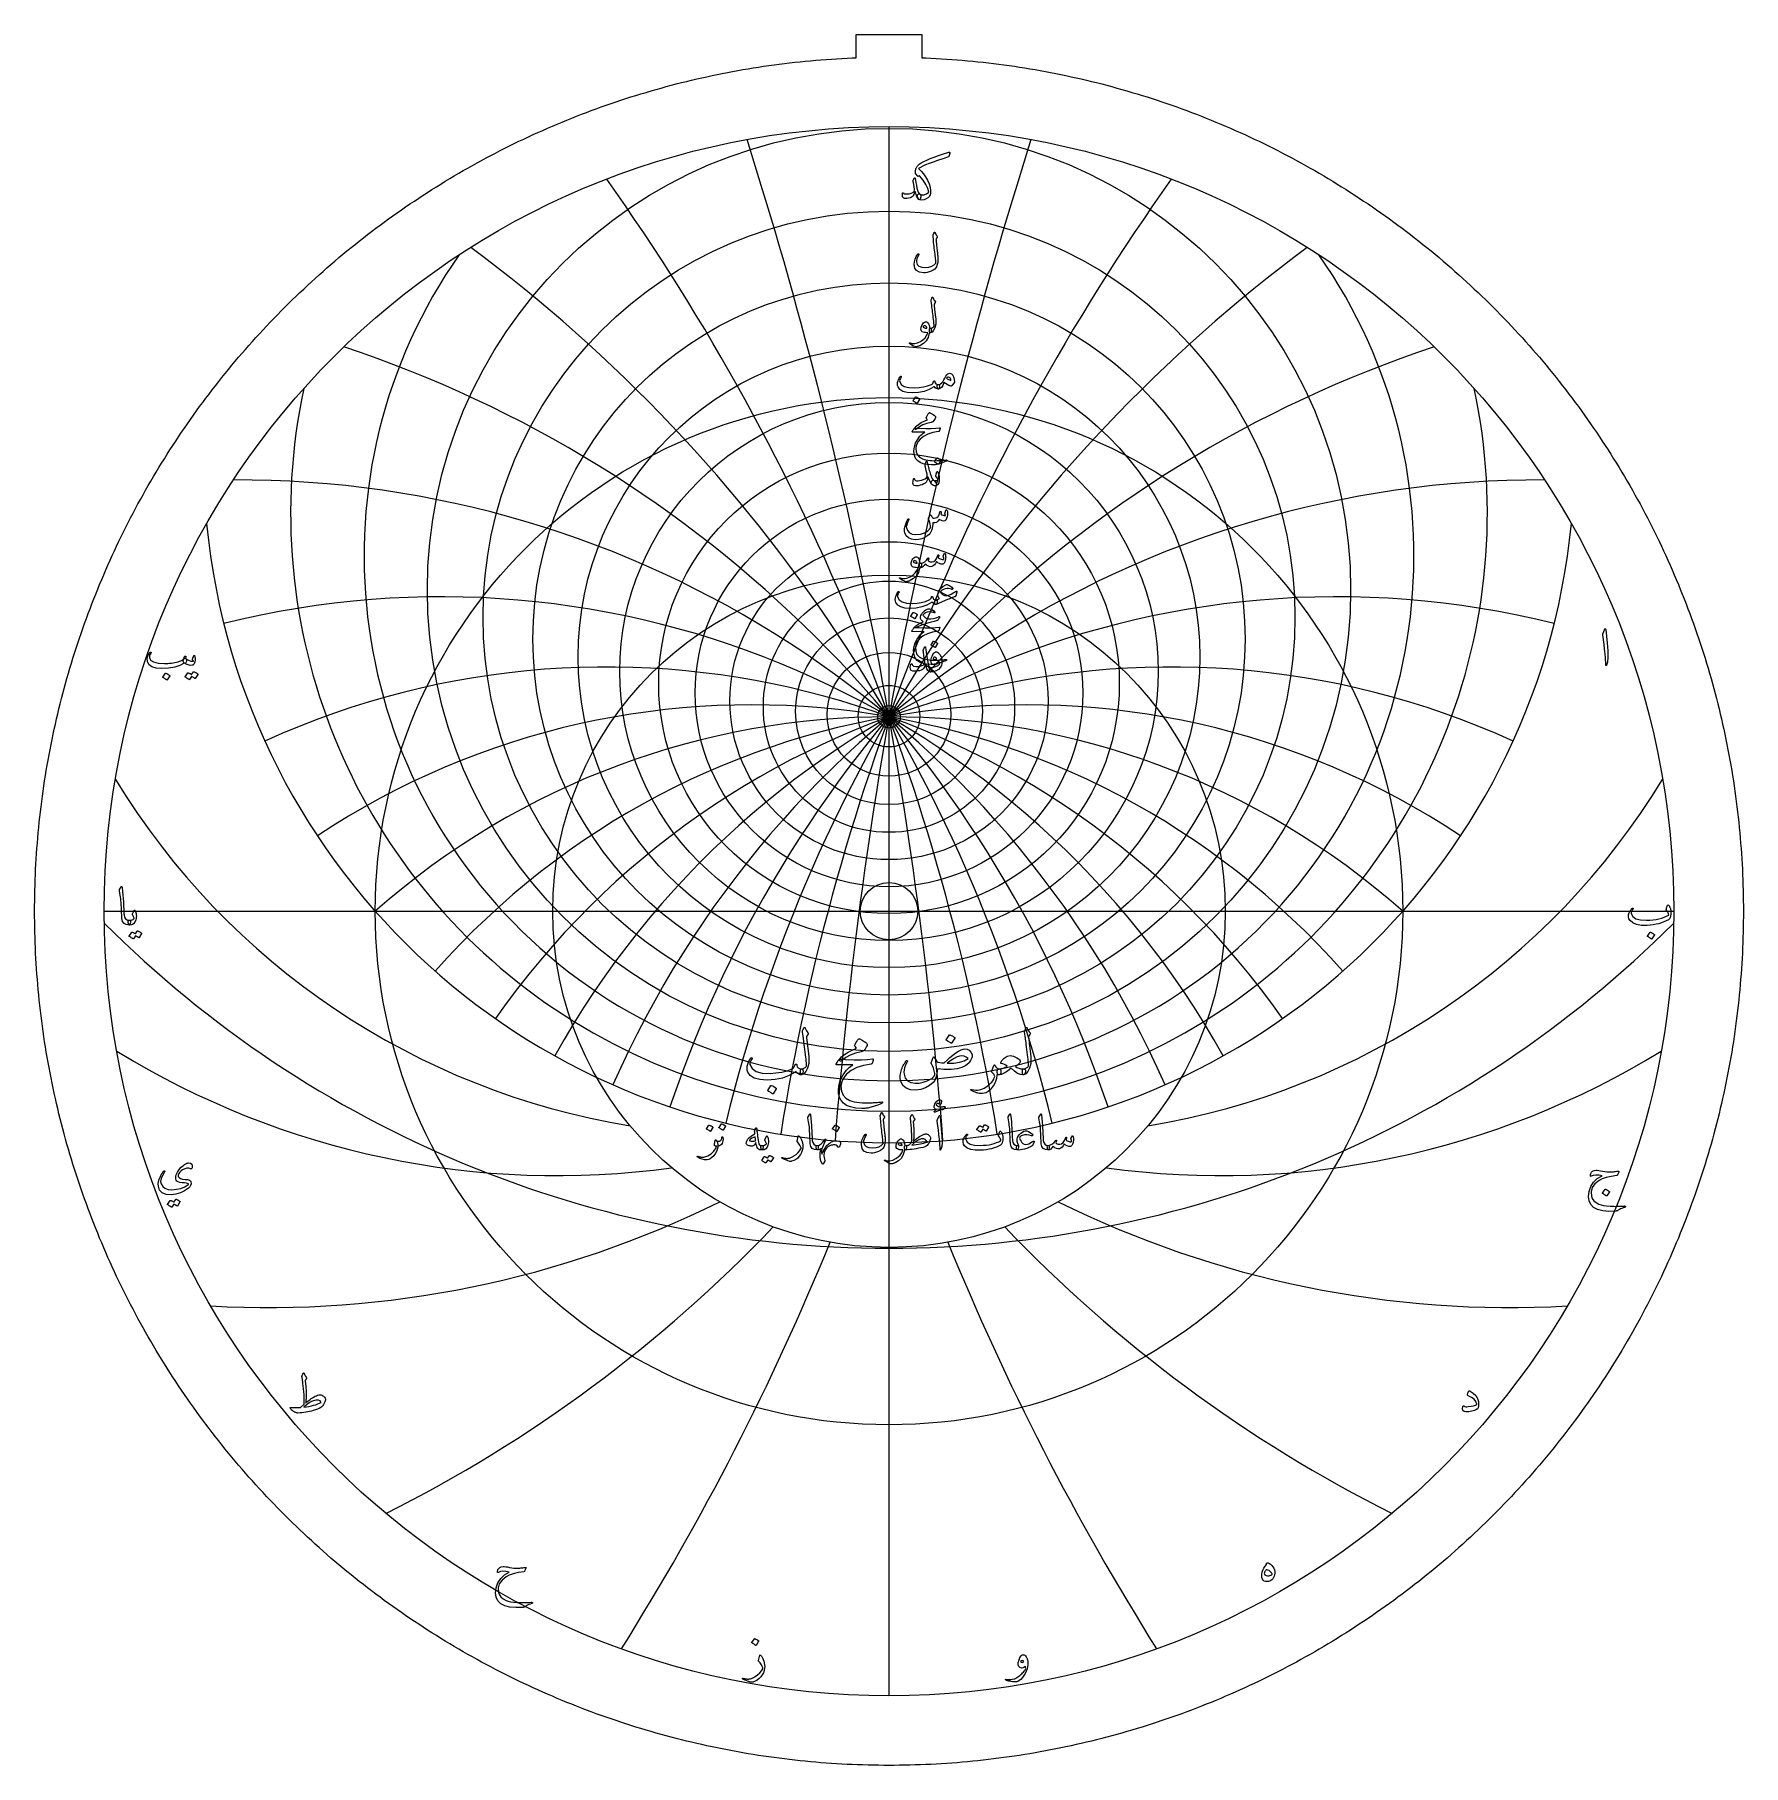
# Model space of a CAD drawing. Header units: millimetres. Extents: x -71 to 71, y -71 to 73.
import ezdxf

# ---------------------------------------------------------------- set-up
doc = ezdxf.new("R2010")
doc.units = ezdxf.units.MM
for name, color, linetype in [('CUT_INNER', 6, 'Continuous'), ('CUT_OUTER', 1, 'Continuous'), ('ENGRAVE', 7, 'Continuous'), ('ENGRAVE_FINE', 8, 'Continuous'), ('TEXT', 5, 'Continuous')]:
    doc.layers.add(name, color=color, linetype=linetype)

msp = doc.modelspace()

# ---------------------------------------------------------------- linework, layer by layer
at = {"layer": 'CUT_INNER'}
msp.add_circle((0, 0), 2.375, dxfattribs=at)
at = {"layer": 'CUT_OUTER'}
msp.add_lwpolyline([(70.7612, -0.4342), (70.7572, -0.8684), (70.7505, -1.3025), (70.7412, -1.7366), (70.7292, -2.1706), (70.7146, -2.6046), (70.6972, -3.0384), (70.6773, -3.4722), (70.6546, -3.9058), (70.6293, -4.3392), (70.6014, -4.7725), (70.5708, -5.2056), (70.5375, -5.6385), (70.5016, -6.0712), (70.463, -6.5037), (70.4218, -6.9359), (70.3779, -7.3679), (70.3313, -7.7996), (70.2822, -8.231), (70.2303, -8.6621), (70.1759, -9.0928), (70.1187, -9.5233), (70.059, -9.9533), (69.9966, -10.383), (69.9316, -10.8123), (69.8639, -11.2412), (69.7936, -11.6697), (69.7207, -12.0977), (69.6452, -12.5253), (69.567, -12.9524), (69.4862, -13.379), (69.4028, -13.8051), (69.3168, -14.2307), (69.2282, -14.6557), (69.137, -15.0802), (69.0431, -15.5042), (68.9467, -15.9275), (68.8477, -16.3502), (68.746, -16.7724), (68.6418, -17.1939), (68.535, -17.6147), (68.4257, -18.0349), (68.3137, -18.4544), (68.1992, -18.8733), (68.0821, -19.2914), (67.9625, -19.7087), (67.8403, -20.1254), (67.7155, -20.5413), (67.5882, -20.9564), (67.4583, -21.3707), (67.3259, -21.7842), (67.191, -22.1969), (67.0535, -22.6088), (66.9135, -23.0198), (66.771, -23.4299), (66.626, -23.8392), (66.4785, -24.2475), (66.3285, -24.655), (66.1759, -25.0615), (66.0209, -25.4671), (65.8634, -25.8717), (65.7034, -26.2753), (65.541, -26.678), (65.376, -27.0796), (65.2086, -27.4803), (65.0388, -27.8799), (64.8665, -28.2784), (64.6918, -28.6759), (64.5146, -29.0723), (64.335, -29.4676), (64.153, -29.8618), (63.9685, -30.2549), (63.7817, -30.6468), (63.5925, -31.0376), (63.4008, -31.4272), (63.2068, -31.8156), (63.0104, -32.2029), (62.8116, -32.5889), (62.6105, -32.9737), (62.407, -33.3572), (62.2011, -33.7395), (61.9929, -34.1205), (61.7824, -34.5003), (61.5695, -34.8787), (61.3544, -35.2558), (61.1369, -35.6316), (60.9171, -36.0061), (60.695, -36.3792), (60.4707, -36.7509), (60.244, -37.1213), (60.0151, -37.4902), (59.784, -37.8578), (59.5505, -38.2239), (59.3149, -38.5886), (59.077, -38.9518), (58.8369, -39.3135), (58.5945, -39.6738), (58.35, -40.0326), (58.1033, -40.3899), (57.8543, -40.7456), (57.6032, -41.0998), (57.35, -41.4525), (57.0946, -41.8036), (56.837, -42.1532), (56.5773, -42.5011), (56.3154, -42.8475), (56.0514, -43.1922), (55.7854, -43.5353), (55.5172, -43.8768), (55.2469, -44.2166), (54.9746, -44.5548), (54.7002, -44.8913), (54.4237, -45.226), (54.1451, -45.5591), (53.8646, -45.8905), (53.582, -46.2201), (53.2974, -46.548), (53.0108, -46.8742), (52.7222, -47.1986), (52.4316, -47.5212), (52.139, -47.842), (51.8444, -48.161), (51.548, -48.4782), (51.2495, -48.7936), (50.9492, -49.1072), (50.6469, -49.4188), (50.3427, -49.7287), (50.0366, -50.0366), (49.7287, -50.3427), (49.4188, -50.6469), (49.1072, -50.9492), (48.7936, -51.2495), (48.4782, -51.548), (48.161, -51.8444), (47.842, -52.139), (47.5212, -52.4316), (47.1986, -52.7222), (46.8742, -53.0108), (46.548, -53.2974), (46.2201, -53.582), (45.8905, -53.8646), (45.5591, -54.1451), (45.226, -54.4237), (44.8913, -54.7002), (44.5548, -54.9746), (44.2166, -55.2469), (43.8768, -55.5172), (43.5353, -55.7854), (43.1922, -56.0514), (42.8475, -56.3154), (42.5011, -56.5773), (42.1532, -56.837), (41.8036, -57.0946), (41.4525, -57.35), (41.0998, -57.6032), (40.7456, -57.8543), (40.3899, -58.1033), (40.0326, -58.35), (39.6738, -58.5945), (39.3135, -58.8369), (38.9518, -59.077), (38.5886, -59.3149), (38.2239, -59.5505), (37.8578, -59.784), (37.4902, -60.0151), (37.1213, -60.244), (36.7509, -60.4707), (36.3792, -60.695), (36.0061, -60.9171), (35.6316, -61.1369), (35.2558, -61.3544), (34.8787, -61.5695), (34.5003, -61.7824), (34.1205, -61.9929), (33.7395, -62.2011), (33.3572, -62.407), (32.9737, -62.6105), (32.5889, -62.8116), (32.2029, -63.0104), (31.8156, -63.2068), (31.4272, -63.4008), (31.0376, -63.5925), (30.6468, -63.7817), (30.2549, -63.9685), (29.8618, -64.153), (29.4676, -64.335), (29.0723, -64.5146), (28.6759, -64.6918), (28.2784, -64.8665), (27.8799, -65.0388), (27.4803, -65.2086), (27.0796, -65.376), (26.678, -65.541), (26.2753, -65.7034), (25.8717, -65.8634), (25.4671, -66.0209), (25.0615, -66.1759), (24.655, -66.3285), (24.2475, -66.4785), (23.8392, -66.626), (23.4299, -66.771), (23.0198, -66.9135), (22.6088, -67.0535), (22.1969, -67.191), (21.7842, -67.3259), (21.3707, -67.4583), (20.9564, -67.5882), (20.5413, -67.7155), (20.1254, -67.8403), (19.7087, -67.9625), (19.2914, -68.0821), (18.8733, -68.1992), (18.4544, -68.3137), (18.0349, -68.4257), (17.6147, -68.535), (17.1939, -68.6418), (16.7724, -68.746), (16.3502, -68.8477), (15.9275, -68.9467), (15.5042, -69.0431), (15.0802, -69.137), (14.6557, -69.2282), (14.2307, -69.3168), (13.8051, -69.4028), (13.379, -69.4862), (12.9524, -69.567), (12.5253, -69.6452), (12.0977, -69.7207), (11.6697, -69.7936), (11.2412, -69.8639), (10.8123, -69.9316), (10.383, -69.9966), (9.9533, -70.059), (9.5233, -70.1187), (9.0928, -70.1759), (8.6621, -70.2303), (8.231, -70.2822), (7.7996, -70.3313), (7.3679, -70.3779), (6.9359, -70.4218), (6.5037, -70.463), (6.0712, -70.5016), (5.6385, -70.5375), (5.2056, -70.5708), (4.7725, -70.6014), (4.3392, -70.6293), (3.9058, -70.6546), (3.4722, -70.6773), (3.0384, -70.6972), (2.6046, -70.7146), (2.1706, -70.7292), (1.7366, -70.7412), (1.3025, -70.7505), (0.8684, -70.7572), (0.4342, -70.7612), (0, -70.7625), (-0.4342, -70.7612), (-0.8684, -70.7572), (-1.3025, -70.7505), (-1.7366, -70.7412), (-2.1706, -70.7292), (-2.6046, -70.7146), (-3.0384, -70.6972), (-3.4722, -70.6773), (-3.9058, -70.6546), (-4.3392, -70.6293), (-4.7725, -70.6014), (-5.2056, -70.5708), (-5.6385, -70.5375), (-6.0712, -70.5016), (-6.5037, -70.463), (-6.9359, -70.4218), (-7.3679, -70.3779), (-7.7996, -70.3313), (-8.231, -70.2822), (-8.6621, -70.2303), (-9.0928, -70.1759), (-9.5233, -70.1187), (-9.9533, -70.059), (-10.383, -69.9966), (-10.8123, -69.9316), (-11.2412, -69.8639), (-11.6697, -69.7936), (-12.0977, -69.7207), (-12.5253, -69.6452), (-12.9524, -69.567), (-13.379, -69.4862), (-13.8051, -69.4028), (-14.2307, -69.3168), (-14.6557, -69.2282), (-15.0802, -69.137), (-15.5042, -69.0431), (-15.9275, -68.9467), (-16.3502, -68.8477), (-16.7724, -68.746), (-17.1939, -68.6418), (-17.6147, -68.535), (-18.0349, -68.4257), (-18.4544, -68.3137), (-18.8733, -68.1992), (-19.2914, -68.0821), (-19.7087, -67.9625), (-20.1254, -67.8403), (-20.5413, -67.7155), (-20.9564, -67.5882), (-21.3707, -67.4583), (-21.7842, -67.3259), (-22.1969, -67.191), (-22.6088, -67.0535), (-23.0198, -66.9135), (-23.4299, -66.771), (-23.8392, -66.626), (-24.2475, -66.4785), (-24.655, -66.3285), (-25.0615, -66.1759), (-25.4671, -66.0209), (-25.8717, -65.8634), (-26.2753, -65.7034), (-26.678, -65.541), (-27.0796, -65.376), (-27.4803, -65.2086), (-27.8799, -65.0388), (-28.2784, -64.8665), (-28.6759, -64.6918), (-29.0723, -64.5146), (-29.4676, -64.335), (-29.8618, -64.153), (-30.2549, -63.9685), (-30.6468, -63.7817), (-31.0376, -63.5925), (-31.4272, -63.4008), (-31.8156, -63.2068), (-32.2029, -63.0104), (-32.5889, -62.8116), (-32.9737, -62.6105), (-33.3572, -62.407), (-33.7395, -62.2011), (-34.1205, -61.9929), (-34.5003, -61.7824), (-34.8787, -61.5695), (-35.2558, -61.3544), (-35.6316, -61.1369), (-36.0061, -60.9171), (-36.3792, -60.695), (-36.7509, -60.4707), (-37.1213, -60.244), (-37.4902, -60.0151), (-37.8578, -59.784), (-38.2239, -59.5505), (-38.5886, -59.3149), (-38.9518, -59.077), (-39.3135, -58.8369), (-39.6738, -58.5945), (-40.0326, -58.35), (-40.3899, -58.1033), (-40.7456, -57.8543), (-41.0998, -57.6032), (-41.4525, -57.35), (-41.8036, -57.0946), (-42.1532, -56.837), (-42.5011, -56.5773), (-42.8475, -56.3154), (-43.1922, -56.0514), (-43.5353, -55.7854), (-43.8768, -55.5172), (-44.2166, -55.2469), (-44.5548, -54.9746), (-44.8913, -54.7002), (-45.226, -54.4237), (-45.5591, -54.1451), (-45.8905, -53.8646), (-46.2201, -53.582), (-46.548, -53.2974), (-46.8742, -53.0108), (-47.1986, -52.7222), (-47.5212, -52.4316), (-47.842, -52.139), (-48.161, -51.8444), (-48.4782, -51.548), (-48.7936, -51.2495), (-49.1072, -50.9492), (-49.4188, -50.6469), (-49.7287, -50.3427), (-50.0366, -50.0366), (-50.3427, -49.7287), (-50.6469, -49.4188), (-50.9492, -49.1072), (-51.2495, -48.7936), (-51.548, -48.4782), (-51.8444, -48.161), (-52.139, -47.842), (-52.4316, -47.5212), (-52.7222, -47.1986), (-53.0108, -46.8742), (-53.2974, -46.548), (-53.582, -46.2201), (-53.8646, -45.8905), (-54.1451, -45.5591), (-54.4237, -45.226), (-54.7002, -44.8913), (-54.9746, -44.5548), (-55.2469, -44.2166), (-55.5172, -43.8768), (-55.7854, -43.5353), (-56.0514, -43.1922), (-56.3154, -42.8475), (-56.5773, -42.5011), (-56.837, -42.1532), (-57.0946, -41.8036), (-57.35, -41.4525), (-57.6032, -41.0998), (-57.8543, -40.7456), (-58.1033, -40.3899), (-58.35, -40.0326), (-58.5945, -39.6738), (-58.8369, -39.3135), (-59.077, -38.9518), (-59.3149, -38.5886), (-59.5505, -38.2239), (-59.784, -37.8578), (-60.0151, -37.4902), (-60.244, -37.1213), (-60.4707, -36.7509), (-60.695, -36.3792), (-60.9171, -36.0061), (-61.1369, -35.6316), (-61.3544, -35.2558), (-61.5695, -34.8787), (-61.7824, -34.5003), (-61.9929, -34.1205), (-62.2011, -33.7395), (-62.407, -33.3572), (-62.6105, -32.9737), (-62.8116, -32.5889), (-63.0104, -32.2029), (-63.2068, -31.8156), (-63.4008, -31.4272), (-63.5925, -31.0376), (-63.7817, -30.6468), (-63.9685, -30.2549), (-64.153, -29.8618), (-64.335, -29.4676), (-64.5146, -29.0723), (-64.6918, -28.6759), (-64.8665, -28.2784), (-65.0388, -27.8799), (-65.2086, -27.4803), (-65.376, -27.0796), (-65.541, -26.678), (-65.7034, -26.2753), (-65.8634, -25.8717), (-66.0209, -25.4671), (-66.1759, -25.0615), (-66.3285, -24.655), (-66.4785, -24.2475), (-66.626, -23.8392), (-66.771, -23.4299), (-66.9135, -23.0198), (-67.0535, -22.6088), (-67.191, -22.1969), (-67.3259, -21.7842), (-67.4583, -21.3707), (-67.5882, -20.9564), (-67.7155, -20.5413), (-67.8403, -20.1254), (-67.9625, -19.7087), (-68.0821, -19.2914), (-68.1992, -18.8733), (-68.3137, -18.4544), (-68.4257, -18.0349), (-68.535, -17.6147), (-68.6418, -17.1939), (-68.746, -16.7724), (-68.8477, -16.3502), (-68.9467, -15.9275), (-69.0431, -15.5042), (-69.137, -15.0802), (-69.2282, -14.6557), (-69.3168, -14.2307), (-69.4028, -13.8051), (-69.4862, -13.379), (-69.567, -12.9524), (-69.6452, -12.5253), (-69.7207, -12.0977), (-69.7936, -11.6697), (-69.8639, -11.2412), (-69.9316, -10.8123), (-69.9966, -10.383), (-70.059, -9.9533), (-70.1187, -9.5233), (-70.1759, -9.0928), (-70.2303, -8.6621), (-70.2822, -8.231), (-70.3313, -7.7996), (-70.3779, -7.3679), (-70.4218, -6.9359), (-70.463, -6.5037), (-70.5016, -6.0712), (-70.5375, -5.6385), (-70.5708, -5.2056), (-70.6014, -4.7725), (-70.6293, -4.3392), (-70.6546, -3.9058), (-70.6773, -3.4722), (-70.6972, -3.0384), (-70.7146, -2.6046), (-70.7292, -2.1706), (-70.7412, -1.7366), (-70.7505, -1.3025), (-70.7572, -0.8684), (-70.7612, -0.4342), (-70.7625, 0), (-70.7612, 0.4342), (-70.7572, 0.8684), (-70.7505, 1.3025), (-70.7412, 1.7366), (-70.7292, 2.1706), (-70.7146, 2.6046), (-70.6972, 3.0384), (-70.6773, 3.4722), (-70.6546, 3.9058), (-70.6293, 4.3392), (-70.6014, 4.7725), (-70.5708, 5.2056), (-70.5375, 5.6385), (-70.5016, 6.0712), (-70.463, 6.5037), (-70.4218, 6.9359), (-70.3779, 7.3679), (-70.3313, 7.7996), (-70.2822, 8.231), (-70.2303, 8.6621), (-70.1759, 9.0928), (-70.1187, 9.5233), (-70.059, 9.9533), (-69.9966, 10.383), (-69.9316, 10.8123), (-69.8639, 11.2412), (-69.7936, 11.6697), (-69.7207, 12.0977), (-69.6452, 12.5253), (-69.567, 12.9524), (-69.4862, 13.379), (-69.4028, 13.8051), (-69.3168, 14.2307), (-69.2282, 14.6557), (-69.137, 15.0802), (-69.0431, 15.5042), (-68.9467, 15.9275), (-68.8477, 16.3502), (-68.746, 16.7724), (-68.6418, 17.1939), (-68.535, 17.6147), (-68.4257, 18.0349), (-68.3137, 18.4544), (-68.1992, 18.8733), (-68.0821, 19.2914), (-67.9625, 19.7087), (-67.8403, 20.1254), (-67.7155, 20.5413), (-67.5882, 20.9564), (-67.4583, 21.3707), (-67.3259, 21.7842), (-67.191, 22.1969), (-67.0535, 22.6088), (-66.9135, 23.0198), (-66.771, 23.4299), (-66.626, 23.8392), (-66.4785, 24.2475), (-66.3285, 24.655), (-66.1759, 25.0615), (-66.0209, 25.4671), (-65.8634, 25.8717), (-65.7034, 26.2753), (-65.541, 26.678), (-65.376, 27.0796), (-65.2086, 27.4803), (-65.0388, 27.8799), (-64.8665, 28.2784), (-64.6918, 28.6759), (-64.5146, 29.0723), (-64.335, 29.4676), (-64.153, 29.8618), (-63.9685, 30.2549), (-63.7817, 30.6468), (-63.5925, 31.0376), (-63.4008, 31.4272), (-63.2068, 31.8156), (-63.0104, 32.2029), (-62.8116, 32.5889), (-62.6105, 32.9737), (-62.407, 33.3572), (-62.2011, 33.7395), (-61.9929, 34.1205), (-61.7824, 34.5003), (-61.5695, 34.8787), (-61.3544, 35.2558), (-61.1369, 35.6316), (-60.9171, 36.0061), (-60.695, 36.3792), (-60.4707, 36.7509), (-60.244, 37.1213), (-60.0151, 37.4902), (-59.784, 37.8578), (-59.5505, 38.2239), (-59.3149, 38.5886), (-59.077, 38.9518), (-58.8369, 39.3135), (-58.5945, 39.6738), (-58.35, 40.0326), (-58.1033, 40.3899), (-57.8543, 40.7456), (-57.6032, 41.0998), (-57.35, 41.4525), (-57.0946, 41.8036), (-56.837, 42.1532), (-56.5773, 42.5011), (-56.3154, 42.8475), (-56.0514, 43.1922), (-55.7854, 43.5353), (-55.5172, 43.8768), (-55.2469, 44.2166), (-54.9746, 44.5548), (-54.7002, 44.8913), (-54.4237, 45.226), (-54.1451, 45.5591), (-53.8646, 45.8905), (-53.582, 46.2201), (-53.2974, 46.548), (-53.0108, 46.8742), (-52.7222, 47.1986), (-52.4316, 47.5212), (-52.139, 47.842), (-51.8444, 48.161), (-51.548, 48.4782), (-51.2495, 48.7936), (-50.9492, 49.1072), (-50.6469, 49.4188), (-50.3427, 49.7287), (-50.0366, 50.0366), (-49.7287, 50.3427), (-49.4188, 50.6469), (-49.1072, 50.9492), (-48.7936, 51.2495), (-48.4782, 51.548), (-48.161, 51.8444), (-47.842, 52.139), (-47.5212, 52.4316), (-47.1986, 52.7222), (-46.8742, 53.0108), (-46.548, 53.2974), (-46.2201, 53.582), (-45.8905, 53.8646), (-45.5591, 54.1451), (-45.226, 54.4237), (-44.8913, 54.7002), (-44.5548, 54.9746), (-44.2166, 55.2469), (-43.8768, 55.5172), (-43.5353, 55.7854), (-43.1922, 56.0514), (-42.8475, 56.3154), (-42.5011, 56.5773), (-42.1532, 56.837), (-41.8036, 57.0946), (-41.4525, 57.35), (-41.0998, 57.6032), (-40.7456, 57.8543), (-40.3899, 58.1033), (-40.0326, 58.35), (-39.6738, 58.5945), (-39.3135, 58.8369), (-38.9518, 59.077), (-38.5886, 59.3149), (-38.2239, 59.5505), (-37.8578, 59.784), (-37.4902, 60.0151), (-37.1213, 60.244), (-36.7509, 60.4707), (-36.3792, 60.695), (-36.0061, 60.9171), (-35.6316, 61.1369), (-35.2558, 61.3544), (-34.8787, 61.5695), (-34.5003, 61.7824), (-34.1205, 61.9929), (-33.7395, 62.2011), (-33.3572, 62.407), (-32.9737, 62.6105), (-32.5889, 62.8116), (-32.2029, 63.0104), (-31.8156, 63.2068), (-31.4272, 63.4008), (-31.0376, 63.5925), (-30.6468, 63.7817), (-30.2549, 63.9685), (-29.8618, 64.153), (-29.4676, 64.335), (-29.0723, 64.5146), (-28.6759, 64.6918), (-28.2784, 64.8665), (-27.8799, 65.0388), (-27.4803, 65.2086), (-27.0796, 65.376), (-26.678, 65.541), (-26.2753, 65.7034), (-25.8717, 65.8634), (-25.4671, 66.0209), (-25.0615, 66.1759), (-24.655, 66.3285), (-24.2475, 66.4785), (-23.8392, 66.626), (-23.4299, 66.771), (-23.0198, 66.9135), (-22.6088, 67.0535), (-22.1969, 67.191), (-21.7842, 67.3259), (-21.3707, 67.4583), (-20.9564, 67.5882), (-20.5413, 67.7155), (-20.1254, 67.8403), (-19.7087, 67.9625), (-19.2914, 68.0821), (-18.8733, 68.1992), (-18.4544, 68.3137), (-18.0349, 68.4257), (-17.6147, 68.535), (-17.1939, 68.6418), (-16.7724, 68.746), (-16.3502, 68.8477), (-15.9275, 68.9467), (-15.5042, 69.0431), (-15.0802, 69.137), (-14.6557, 69.2282), (-14.2307, 69.3168), (-13.8051, 69.4028), (-13.379, 69.4862), (-12.9524, 69.567), (-12.5253, 69.6452), (-12.0977, 69.7207), (-11.6697, 69.7936), (-11.2412, 69.8639), (-10.8123, 69.9316), (-10.383, 69.9966), (-9.9533, 70.059), (-9.5233, 70.1187), (-9.0928, 70.1759), (-8.6621, 70.2303), (-8.231, 70.2822), (-7.7996, 70.3313), (-7.3679, 70.3779), (-6.9359, 70.4218), (-6.5037, 70.463), (-6.0712, 70.5016), (-5.6385, 70.5375), (-5.2056, 70.5708), (-4.7725, 70.6014), (-4.3392, 70.6293), (-3.9058, 70.6546), (-3.4722, 70.6773), (-3.0384, 70.6972), (-2.7125, 70.7102), (-2.7125, 72.6225), (2.7125, 72.6225), (2.7125, 70.7102), (3.0384, 70.6972), (3.4722, 70.6773), (3.9058, 70.6546), (4.3392, 70.6293), (4.7725, 70.6014), (5.2056, 70.5708), (5.6385, 70.5375), (6.0712, 70.5016), (6.5037, 70.463), (6.9359, 70.4218), (7.3679, 70.3779), (7.7996, 70.3313), (8.231, 70.2822), (8.6621, 70.2303), (9.0928, 70.1759), (9.5233, 70.1187), (9.9533, 70.059), (10.383, 69.9966), (10.8123, 69.9316), (11.2412, 69.8639), (11.6697, 69.7936), (12.0977, 69.7207), (12.5253, 69.6452), (12.9524, 69.567), (13.379, 69.4862), (13.8051, 69.4028), (14.2307, 69.3168), (14.6557, 69.2282), (15.0802, 69.137), (15.5042, 69.0431), (15.9275, 68.9467), (16.3502, 68.8477), (16.7724, 68.746), (17.1939, 68.6418), (17.6147, 68.535), (18.0349, 68.4257), (18.4544, 68.3137), (18.8733, 68.1992), (19.2914, 68.0821), (19.7087, 67.9625), (20.1254, 67.8403), (20.5413, 67.7155), (20.9564, 67.5882), (21.3707, 67.4583), (21.7842, 67.3259), (22.1969, 67.191), (22.6088, 67.0535), (23.0198, 66.9135), (23.4299, 66.771), (23.8392, 66.626), (24.2475, 66.4785), (24.655, 66.3285), (25.0615, 66.1759), (25.4671, 66.0209), (25.8717, 65.8634), (26.2753, 65.7034), (26.678, 65.541), (27.0796, 65.376), (27.4803, 65.2086), (27.8799, 65.0388), (28.2784, 64.8665), (28.6759, 64.6918), (29.0723, 64.5146), (29.4676, 64.335), (29.8618, 64.153), (30.2549, 63.9685), (30.6468, 63.7817), (31.0376, 63.5925), (31.4272, 63.4008), (31.8156, 63.2068), (32.2029, 63.0104), (32.5889, 62.8116), (32.9737, 62.6105), (33.3572, 62.407), (33.7395, 62.2011), (34.1205, 61.9929), (34.5003, 61.7824), (34.8787, 61.5695), (35.2558, 61.3544), (35.6316, 61.1369), (36.0061, 60.9171), (36.3792, 60.695), (36.7509, 60.4707), (37.1213, 60.244), (37.4902, 60.0151), (37.8578, 59.784), (38.2239, 59.5505), (38.5886, 59.3149), (38.9518, 59.077), (39.3135, 58.8369), (39.6738, 58.5945), (40.0326, 58.35), (40.3899, 58.1033), (40.7456, 57.8543), (41.0998, 57.6032), (41.4525, 57.35), (41.8036, 57.0946), (42.1532, 56.837), (42.5011, 56.5773), (42.8475, 56.3154), (43.1922, 56.0514), (43.5353, 55.7854), (43.8768, 55.5172), (44.2166, 55.2469), (44.5548, 54.9746), (44.8913, 54.7002), (45.226, 54.4237), (45.5591, 54.1451), (45.8905, 53.8646), (46.2201, 53.582), (46.548, 53.2974), (46.8742, 53.0108), (47.1986, 52.7222), (47.5212, 52.4316), (47.842, 52.139), (48.161, 51.8444), (48.4782, 51.548), (48.7936, 51.2495), (49.1072, 50.9492), (49.4188, 50.6469), (49.7287, 50.3427), (50.0366, 50.0366), (50.3427, 49.7287), (50.6469, 49.4188), (50.9492, 49.1072), (51.2495, 48.7936), (51.548, 48.4782), (51.8444, 48.161), (52.139, 47.842), (52.4316, 47.5212), (52.7222, 47.1986), (53.0108, 46.8742), (53.2974, 46.548), (53.582, 46.2201), (53.8646, 45.8905), (54.1451, 45.5591), (54.4237, 45.226), (54.7002, 44.8913), (54.9746, 44.5548), (55.2469, 44.2166), (55.5172, 43.8768), (55.7854, 43.5353), (56.0514, 43.1922), (56.3154, 42.8475), (56.5773, 42.5011), (56.837, 42.1532), (57.0946, 41.8036), (57.35, 41.4525), (57.6032, 41.0998), (57.8543, 40.7456), (58.1033, 40.3899), (58.35, 40.0326), (58.5945, 39.6738), (58.8369, 39.3135), (59.077, 38.9518), (59.3149, 38.5886), (59.5505, 38.2239), (59.784, 37.8578), (60.0151, 37.4902), (60.244, 37.1213), (60.4707, 36.7509), (60.695, 36.3792), (60.9171, 36.0061), (61.1369, 35.6316), (61.3544, 35.2558), (61.5695, 34.8787), (61.7824, 34.5003), (61.9929, 34.1205), (62.2011, 33.7395), (62.407, 33.3572), (62.6105, 32.9737), (62.8116, 32.5889), (63.0104, 32.2029), (63.2068, 31.8156), (63.4008, 31.4272), (63.5925, 31.0376), (63.7817, 30.6468), (63.9685, 30.2549), (64.153, 29.8618), (64.335, 29.4676), (64.5146, 29.0723), (64.6918, 28.6759), (64.8665, 28.2784), (65.0388, 27.8799), (65.2086, 27.4803), (65.376, 27.0796), (65.541, 26.678), (65.7034, 26.2753), (65.8634, 25.8717), (66.0209, 25.4671), (66.1759, 25.0615), (66.3285, 24.655), (66.4785, 24.2475), (66.626, 23.8392), (66.771, 23.4299), (66.9135, 23.0198), (67.0535, 22.6088), (67.191, 22.1969), (67.3259, 21.7842), (67.4583, 21.3707), (67.5882, 20.9564), (67.7155, 20.5413), (67.8403, 20.1254), (67.9625, 19.7087), (68.0821, 19.2914), (68.1992, 18.8733), (68.3137, 18.4544), (68.4257, 18.0349), (68.535, 17.6147), (68.6418, 17.1939), (68.746, 16.7724), (68.8477, 16.3502), (68.9467, 15.9275), (69.0431, 15.5042), (69.137, 15.0802), (69.2282, 14.6557), (69.3168, 14.2307), (69.4028, 13.8051), (69.4862, 13.379), (69.567, 12.9524), (69.6452, 12.5253), (69.7207, 12.0977), (69.7936, 11.6697), (69.8639, 11.2412), (69.9316, 10.8123), (69.9966, 10.383), (70.059, 9.9533), (70.1187, 9.5233), (70.1759, 9.0928), (70.2303, 8.6621), (70.2822, 8.231), (70.3313, 7.7996), (70.3779, 7.3679), (70.4218, 6.9359), (70.463, 6.5037), (70.5016, 6.0712), (70.5375, 5.6385), (70.5708, 5.2056), (70.6014, 4.7725), (70.6293, 4.3392), (70.6546, 3.9058), (70.6773, 3.4722), (70.6972, 3.0384), (70.7146, 2.6046), (70.7292, 2.1706), (70.7412, 1.7366), (70.7505, 1.3025), (70.7572, 0.8684), (70.7612, 0.4342), (70.7625, 0)], close=True, dxfattribs=at)
at = {"layer": 'ENGRAVE'}
for points in [[(0, -65), (0, 65)], [(-65, 0), (65, 0)], [(0, -65), (0, -27.8517)]]:
    msp.add_lwpolyline(points, dxfattribs=at)
for centre, radius in [((0, 0), 65), ((0, 26.6213), 38.2346), ((0, 24.371), 33.6221), ((0, 22.5517), 29.4939), ((0, 21.0712), 25.7435), ((0, 0), 42.5483), ((0, 19.8628), 22.2913), ((0, 18.8778), 19.0758), ((0, 18.0798), 16.0485), ((0, 17.4418), 13.1699), ((0, 0), 27.8517), ((0, 16.9433), 10.4072), ((0, 16.5695), 7.7324), ((0, 16.3097), 5.1209), ((0, 16.1566), 2.5504), ((0, 16.106), 0.93)]:
    msp.add_circle(centre, radius, dxfattribs=at)
for centre, radius, start, end in [((0, 29.433), 43.4771, 144.986912, 35.013088), ((0, 32.9966), 49.557, 167.993483, 12.006517), ((0, 37.5995), 56.781, 185.547844, 354.452156), ((0, -48.1485), 64.2545, 48.533333, 131.466667), ((0, -48.1485), 64.2545, 48.533333, 131.466667), ((-11.5176, 42.9844), 61.5685, 211.387481, 260.727286), ((11.5176, 42.9844), 61.5685, 279.272714, 328.612519), ((-27.5022, 47.6351), 69.5402, 238.381071, 277.852915), ((27.5022, 47.6351), 69.5402, 262.147085, 301.618929), ((-51.4091, 51.4091), 84.2386, 266.753976, 296.357859), ((51.4091, 51.4091), 84.2386, 243.642141, 273.246024), ((-93.8608, 54.1906), 116.4338, 296.633126, 316.369048), ((93.8608, 54.1906), 116.4338, 223.630952, 243.366874), ((-208.6004, 55.8943), 220.1106, 327.889716, 337.757677), ((208.6004, 55.8943), 220.1106, 202.242323, 212.110284)]:
    msp.add_arc(centre, radius, start, end, dxfattribs=at)
at = {"layer": 'ENGRAVE_FINE'}
for centre, radius, start, end in [((-364.4053, -48.1485), 370.0269, 4.517309, 17.631014), ((-364.4053, -48.1485), 370.0269, 4.517309, 17.631014), ((364.4053, -48.1485), 370.0269, 162.368986, 175.482691), ((364.4053, -48.1485), 370.0269, 162.368986, 175.482691), ((-176.5378, -48.1485), 187.8676, 9.089909, 35.388733), ((-176.5378, -48.1485), 187.8676, 9.089909, 35.388733), ((176.5378, -48.1485), 187.8676, 144.611267, 170.910091), ((176.5378, -48.1485), 187.8676, 144.611267, 170.910091), ((-111.292, -48.1485), 128.509, 13.775468, 53.38377), ((-111.292, -48.1485), 128.509, 13.775468, 53.38377), ((111.292, -48.1485), 128.509, 126.61623, 166.224532), ((111.292, -48.1485), 128.509, 126.61623, 166.224532), ((-76.5755, -48.1485), 99.9622, 18.636572, 71.683604), ((-76.5755, -48.1485), 99.9622, 18.636572, 71.683604), ((76.5755, -48.1485), 99.9622, 108.316396, 161.363428), ((76.5755, -48.1485), 99.9622, 108.316396, 161.363428), ((-53.9159, -48.1485), 83.8783, 23.743645, 90.26209), ((-53.9159, -48.1485), 83.8783, 23.743645, 90.26209), ((53.9159, -48.1485), 83.8783, 89.73791, 156.256355), ((53.9159, -48.1485), 83.8783, 89.73791, 156.256355), ((-37.0973, -48.1485), 74.1947, 29.178418, 104.031848), ((-37.0973, -48.1485), 74.1947, 29.178418, 104.031848), ((37.0973, -48.1485), 74.1947, 75.968152, 150.821582), ((37.0973, -48.1485), 74.1947, 75.968152, 150.821582), ((-23.3867, -48.1485), 68.3782, 35.038223, 114.450412), ((-23.3867, -48.1485), 68.3782, 35.038223, 114.450412), ((23.3867, -48.1485), 68.3782, 65.549588, 144.961777), ((23.3867, -48.1485), 68.3782, 65.549588, 144.961777), ((-11.3298, -48.1485), 65.2457, 41.441304, 123.505021), ((-11.3298, -48.1485), 65.2457, 41.441304, 123.505021), ((11.3298, -48.1485), 65.2457, 56.494979, 138.558696), ((11.3298, -48.1485), 65.2457, 56.494979, 138.558696), ((0, 63.9866), 91.9001, 224.991814, 315.008186)]:
    msp.add_arc(centre, radius, start, end, dxfattribs=at)
at = {"layer": 'TEXT'}
for points in [[(4.9603, 62.8799), (5.0021, 62.8874), (5.0284, 62.8768), (5.0392, 62.8482), (5.0346, 62.8016), (4.9892, 62.6201), (4.9753, 62.5737), (4.9582, 62.5376), (4.9381, 62.5118), (4.9149, 62.4963), (4.4504, 62.3441), (4.0301, 62.2009), (3.6542, 62.0667), (3.3227, 61.9415), (3.036, 61.8248), (2.7947, 61.7162), (2.5987, 61.6155), (2.4482, 61.5228), (2.6596, 61.3166), (2.8524, 61.0897), (3.0267, 60.8422), (3.1824, 60.5741), (3.3247, 60.2616), (3.4134, 59.9718), (3.4485, 59.7047), (3.4299, 59.4603), (3.4021, 59.3505), (3.3681, 59.2603), (3.3278, 59.1896), (3.2814, 59.1386), (3.0886, 59.0066), (2.9019, 58.9282), (2.7215, 58.9034), (2.5472, 58.9323), (2.4724, 58.971), (2.4172, 59.0334), (2.3817, 59.1195), (2.3657, 59.2293), (2.3665, 59.317), (2.3812, 59.3819), (2.4098, 59.4242), (2.4523, 59.4438), (2.4737, 59.4428), (2.5008, 59.4356), (2.5335, 59.4222), (2.5719, 59.4026), (2.7302, 59.3484), (2.904, 59.3593), (3.0932, 59.4351), (3.2979, 59.5758), (3.2077, 59.8875), (3.0484, 60.2162), (2.82, 60.5619), (2.5224, 60.9247), (2.5139, 60.9306), (2.5049, 60.9319), (2.4954, 60.9286), (2.4853, 60.9206), (2.4399, 60.8834), (2.4294, 60.876), (2.4183, 60.8742), (2.4067, 60.878), (2.3946, 60.8876), (2.1966, 61.1103), (2.1919, 61.1273), (2.1904, 61.166), (2.1919, 61.2263), (2.1966, 61.3083), (2.2043, 61.3955), (2.2151, 61.4671), (2.229, 61.5233), (2.2461, 61.5641), (2.2753, 61.6159), (2.3054, 61.6641), (2.3362, 61.7087), (2.3678, 61.7497), (2.4001, 61.7873), (2.4332, 61.8219), (2.4671, 61.8533), (2.5018, 61.8817), (2.6702, 61.9911), (2.8782, 62.105), (3.126, 62.2232), (3.4134, 62.3458), (3.7406, 62.4727), (4.1075, 62.6041), (4.514, 62.7398), (4.9603, 62.8799)], [(2.4564, 58.9818), (2.3763, 59.0653), (2.3048, 59.1963), (2.2422, 59.3747), (2.1883, 59.6006), (2.1808, 59.6253), (2.1708, 59.6294), (2.1581, 59.6129), (2.1429, 59.5758), (2.1302, 59.5409), (2.1166, 59.5062), (2.1023, 59.4718), (2.0873, 59.4376), (2.0717, 59.4037), (2.0558, 59.3701), (2.0397, 59.3367), (2.0233, 59.3036), (1.9547, 59.2128), (1.8645, 59.1427), (1.7526, 59.0932), (1.6191, 59.0643), (1.4891, 59.0509), (1.3798, 59.0478), (1.2911, 59.055), (1.2231, 59.0726), (1.1622, 59.1154), (1.1241, 59.1943), (1.1086, 59.3092), (1.1158, 59.4603), (1.1215, 59.4858), (1.1302, 59.5047), (1.1421, 59.5168), (1.1571, 59.5222), (1.1741, 59.5224), (1.188, 59.5191), (1.1988, 59.5121), (1.2066, 59.5016), (1.23, 59.4688), (1.2633, 59.4448), (1.3063, 59.4296), (1.3592, 59.4232), (1.3892, 59.4216), (1.4216, 59.4211), (1.4563, 59.4216), (1.4932, 59.4232), (1.5323, 59.4258), (1.5732, 59.4294), (1.6158, 59.434), (1.6603, 59.4397), (1.8449, 59.4794), (1.9821, 59.5408), (2.0718, 59.6238), (2.1141, 59.7284), (2.1119, 59.7509), (2.1094, 59.7769), (2.1067, 59.8066), (2.1037, 59.8398), (2.1, 59.8769), (2.095, 59.9182), (2.0887, 59.9636), (2.0811, 60.0131), (2.0731, 60.0635), (2.0656, 60.1116), (2.0586, 60.1573), (2.0522, 60.2008), (2.0457, 60.2419), (2.0388, 60.2807), (2.0313, 60.3172), (2.0233, 60.3513), (2.0117, 60.4171), (2.0058, 60.4699), (2.0055, 60.5099), (2.0109, 60.5369), (2.0976, 60.7267), (2.1045, 60.7357), (2.113, 60.7422), (2.1231, 60.746), (2.1347, 60.7473), (2.146, 60.7453), (2.1553, 60.7391), (2.1625, 60.7288), (2.1677, 60.7143), (2.194, 60.5529), (2.2275, 60.3658), (2.2682, 60.1528), (2.3162, 59.9141), (2.3647, 59.7259), (2.4234, 59.5779), (2.4925, 59.4701), (2.5719, 59.4026), (2.6008, 59.3788), (2.6214, 59.3448), (2.6338, 59.3005), (2.6379, 59.2458), (2.6336, 59.1731), (2.6204, 59.1076), (2.5985, 59.0494), (2.5678, 58.9983), (2.5454, 58.9741), (2.5193, 58.9633), (2.4897, 58.9658), (2.4564, 58.9818)], [(3.7352, 56.2229), (3.7424, 56.2355), (3.7517, 56.2445), (3.763, 56.2499), (3.7764, 56.2518), (3.7898, 56.2494), (3.8012, 56.2425), (3.8105, 56.2309), (3.8177, 56.2146), (3.8561, 56.12), (3.8971, 56.0383), (3.9407, 55.9694), (3.9868, 55.9135), (4.0005, 55.8934), (4.0043, 55.8702), (3.9984, 55.8439), (3.9827, 55.8145), (3.9726, 55.8003), (3.9631, 55.7867), (3.9541, 55.7735), (3.9456, 55.7609), (3.9376, 55.749), (3.9301, 55.7382), (3.9231, 55.7284), (3.9167, 55.7196), (3.9059, 55.7036), (3.8981, 55.6846), (3.8935, 55.6624), (3.8919, 55.6371), (3.8968, 55.5658), (3.9033, 55.4881), (3.9113, 55.4039), (3.9208, 55.3133), (3.9316, 55.2162), (3.9435, 55.1127), (3.9564, 55.0028), (3.9703, 54.8864), (3.9859, 54.7702), (3.9997, 54.661), (4.0117, 54.5588), (4.0219, 54.4636), (4.0305, 54.375), (4.0379, 54.2929), (4.0439, 54.2172), (4.0487, 54.148), (4.0541, 53.943), (4.0373, 53.7489), (3.9984, 53.5656), (3.9373, 53.3931), (3.8778, 53.2918), (3.7857, 53.1982), (3.6612, 53.1124), (3.5042, 53.0343), (3.334, 52.9695), (3.1742, 52.9239), (3.0247, 52.8974), (2.8854, 52.8899), (2.5369, 52.9378), (2.2873, 53.0693), (2.1368, 53.2843), (2.0852, 53.5829), (2.1032, 53.8054), (2.1615, 54.0232), (2.26, 54.2364), (2.3987, 54.445), (2.4093, 54.4571), (2.4203, 54.4646), (2.4319, 54.4674), (2.4441, 54.4656), (2.457, 54.4607), (2.4667, 54.4543), (2.4735, 54.4463), (2.4771, 54.4368), (2.4796, 54.4226), (2.4791, 54.4089), (2.4755, 54.3958), (2.4688, 54.3831), (2.3742, 54.1988), (2.309, 54.0418), (2.2731, 53.9121), (2.2667, 53.8098), (2.3355, 53.5893), (2.4843, 53.4354), (2.713, 53.348), (3.0216, 53.3271), (3.2997, 53.3573), (3.5362, 53.4272), (3.7308, 53.5367), (3.8837, 53.686), (3.8805, 53.7581), (3.8749, 53.8422), (3.8671, 53.9385), (3.8569, 54.0469), (3.8441, 54.1677), (3.8285, 54.3011), (3.8101, 54.4472), (3.7888, 54.6059), (3.7687, 54.7696), (3.7496, 54.9307), (3.7316, 55.0893), (3.7146, 55.2453), (3.6988, 55.3986), (3.6847, 55.5495), (3.672, 55.6977), (3.6609, 55.8434), (3.6444, 55.9836), (3.6452, 55.9996), (3.6475, 56.0146), (3.6514, 56.0285), (3.6568, 56.0414)], [(3.4856, 50.6454), (3.5135, 50.7127), (3.5351, 50.7661), (3.5506, 50.8055), (3.5599, 50.831), (3.5671, 50.8473), (3.5764, 50.8589), (3.5877, 50.8658), (3.6011, 50.8682), (3.6163, 50.8656), (3.629, 50.8579), (3.639, 50.845), (3.6465, 50.8269), (3.6808, 50.7385), (3.7218, 50.6588), (3.7695, 50.5879), (3.8239, 50.5258), (3.8391, 50.5059), (3.8435, 50.4835), (3.837, 50.4585), (3.8197, 50.4309), (3.729, 50.303), (3.7352, 50.2458), (3.7414, 50.1896), (3.7476, 50.1344), (3.7538, 50.0803), (3.7599, 50.0272), (3.7661, 49.9751), (3.7723, 49.9241), (3.7785, 49.874), (3.8355, 49.411), (3.8703, 49.049), (3.8829, 48.7881), (3.8734, 48.6283), (3.7955, 48.3383), (3.6939, 48.124), (3.5686, 47.9856), (3.4196, 47.9229), (3.4155, 47.9229), (3.4114, 47.9229), (3.4073, 47.9229), (3.4031, 47.9229), (3.3786, 47.9461), (3.3629, 47.9992), (3.3559, 48.0822), (3.3578, 48.1952), (3.3616, 48.2369), (3.3732, 48.2674), (3.3926, 48.2864), (3.4196, 48.2942), (3.5243, 48.3151), (3.6114, 48.353), (3.681, 48.4079), (3.7331, 48.4798), (3.7296, 48.5662), (3.7233, 48.6644), (3.7142, 48.7745), (3.7022, 48.8964), (3.6876, 49.0297), (3.6707, 49.1738), (3.6515, 49.3288), (3.63, 49.4945), (3.6101, 49.6575), (3.5918, 49.8039), (3.5751, 49.9339), (3.5599, 50.0473), (3.5467, 50.1442), (3.5362, 50.2247), (3.5282, 50.2886), (3.5228, 50.336), (3.4815, 50.5712), (3.4802, 50.5944), (3.4805, 50.6145), (3.4823, 50.6315), (3.4856, 50.6454)], [(3.3371, 47.8775), (3.2404, 47.538), (3.0783, 47.2536), (2.8506, 47.0244), (2.5575, 46.8504), (2.5165, 46.8328), (2.476, 46.8169), (2.4361, 46.8029), (2.3966, 46.7906), (2.358, 46.7804), (2.3203, 46.7726), (2.2837, 46.767), (2.2481, 46.7638), (2.1594, 46.7764), (2.0419, 46.8226), (1.8954, 46.9022), (1.7201, 47.0154), (1.7013, 47.0317), (1.6902, 47.0474), (1.6869, 47.0626), (1.6912, 47.0773), (1.701, 47.0886), (1.7139, 47.0938), (1.7299, 47.0928), (1.749, 47.0855), (1.9313, 47.0265), (2.1357, 47.0268), (2.3623, 47.0863), (2.6111, 47.2052), (2.8143, 47.3431), (2.9824, 47.5053), (3.1154, 47.6917), (3.2134, 47.9023), (3.2126, 47.9098), (3.2103, 47.9157), (3.2064, 47.9201), (3.201, 47.9229), (3.0589, 47.9312), (2.938, 47.9477), (2.8383, 47.9724), (2.7596, 48.0054), (2.6988, 48.0565), (2.6606, 48.1271), (2.6452, 48.2173), (2.6524, 48.3272), (2.6547, 48.3417), (2.6575, 48.3566), (2.6609, 48.3716), (2.6647, 48.387), (2.6691, 48.4028), (2.674, 48.4195), (2.6794, 48.4369), (2.6854, 48.455), (2.7338, 48.5729), (2.7926, 48.6706), (2.8617, 48.7482), (2.9411, 48.8057), (3.0223, 48.8371), (3.0968, 48.8366), (3.1646, 48.8041), (3.2257, 48.7397), (3.2791, 48.65), (3.3196, 48.5458), (3.3472, 48.4272), (3.3619, 48.2942), (3.37, 48.2943), (3.3779, 48.2947), (3.3855, 48.2953), (3.3928, 48.2962), (3.4002, 48.2971), (3.4078, 48.2978), (3.4156, 48.2982), (3.4238, 48.2983), (3.4516, 48.2924), (3.4733, 48.2746), (3.4887, 48.2449), (3.498, 48.2034), (3.5019, 48.1578), (3.5011, 48.1116), (3.4957, 48.065), (3.4856, 48.0178), (3.4725, 47.9763), (3.4578, 47.9466), (3.4415, 47.9288), (3.4238, 47.9229), (3.3454, 47.9229), (3.3449, 47.9154), (3.3433, 47.9054), (3.3407, 47.8928), (3.3371, 47.8775)], [(3.1391, 48.3395), (3.0958, 48.4151), (3.0484, 48.4685), (2.9968, 48.4996), (2.9411, 48.5087), (2.9079, 48.4999), (2.8782, 48.486), (2.8522, 48.4669), (2.8297, 48.4427), (2.8225, 48.4298), (2.8215, 48.4159), (2.8267, 48.4009), (2.838, 48.3849), (2.8805, 48.3475), (2.9422, 48.322), (3.0229, 48.3083), (3.1226, 48.3065), (3.1329, 48.3086), (3.1391, 48.3148), (3.1412, 48.3251), (3.1391, 48.3395)], [(5.049, 44.5741), (5.1782, 44.5282), (5.2852, 44.3988), (5.37, 44.1858), (5.4326, 43.8893), (5.4349, 43.8679), (5.4337, 43.8491), (5.4288, 43.8329), (5.4203, 43.8192), (5.1934, 43.5346), (5.1776, 43.5173), (5.1593, 43.5067), (5.1385, 43.5029), (5.115, 43.5057), (4.9608, 43.5583), (4.8159, 43.6253), (4.6803, 43.7068), (4.554, 43.8027), (4.4522, 43.5663), (4.3405, 43.3974), (4.2191, 43.2961), (4.0879, 43.2623), (4.0732, 43.2677), (4.058, 43.284), (4.0422, 43.3111), (4.026, 43.349), (4.001, 43.4428), (3.992, 43.5181), (3.9989, 43.5748), (4.0219, 43.613), (4.0353, 43.622), (4.0508, 43.6284), (4.0683, 43.6323), (4.0879, 43.6336), (4.1817, 43.6496), (4.2735, 43.6934), (4.3632, 43.7651), (4.4509, 43.8646), (4.4893, 43.9223), (4.5468, 44.0172), (4.6234, 44.1492), (4.719, 44.3183), (4.7938, 44.4302), (4.8737, 44.5101), (4.9588, 44.5581), (5.049, 44.5741)], [(0.9405, 44.3101), (0.9552, 44.3261), (0.9704, 44.3328), (0.9861, 44.3302), (1.0024, 44.3183), (1.0148, 44.3029), (1.0189, 44.2853), (1.0148, 44.2657), (1.0024, 44.2441), (0.9395, 44.1466), (0.8992, 44.0564), (0.8817, 43.9734), (0.8869, 43.8976), (1.016, 43.6485), (1.2674, 43.4748), (1.641, 43.3763), (2.1368, 43.3531), (2.5046, 43.3802), (2.8576, 43.4366), (3.1956, 43.5225), (3.5186, 43.6377), (3.5756, 43.6715), (3.6228, 43.7233), (3.6602, 43.7932), (3.6878, 43.8811), (3.697, 43.9061), (3.7125, 43.9234), (3.7342, 43.9329), (3.762, 43.9347), (3.7819, 43.9262), (3.796, 43.9089), (3.8045, 43.8829), (3.8074, 43.8481), (3.8267, 43.762), (3.8806, 43.6975), (3.969, 43.6547), (4.092, 43.6336), (4.1363, 43.6238), (4.1662, 43.5985), (4.1817, 43.5578), (4.1828, 43.5016), (4.1678, 43.3969), (4.1477, 43.3221), (4.1224, 43.2773), (4.092, 43.2623), (4.0015, 43.2742), (3.9157, 43.3098), (3.8344, 43.3691), (3.7579, 43.4521), (3.7514, 43.4554), (3.7403, 43.4531), (3.7246, 43.4451), (3.7043, 43.4315), (3.3196, 43.2149), (2.8999, 43.0602), (2.4451, 42.9674), (1.9553, 42.9365), (1.5025, 42.9674), (1.1509, 43.0602), (0.9003, 43.2149), (0.7508, 43.4315), (0.7167, 43.5524), (0.7054, 43.6759), (0.7167, 43.8019), (0.7508, 43.9306), (0.7966, 44.0502), (0.8436, 44.1533), (0.8915, 44.24), (0.9405, 44.3101)], [(4.752, 44.1698), (4.8293, 44.1054), (4.917, 44.0523), (5.015, 44.0105), (5.1233, 43.9801), (5.1173, 44.0613), (5.0954, 44.1276), (5.0575, 44.1789), (5.0036, 44.2152), (4.9415, 44.234), (4.8788, 44.2327), (4.8157, 44.2113), (4.752, 44.1698)], [(2.1904, 42.5982), (2.1955, 42.6034), (2.2027, 42.6065), (2.212, 42.6075), (2.2234, 42.6065), (2.3036, 42.574), (2.3791, 42.5343), (2.45, 42.4874), (2.5163, 42.4332), (2.5227, 42.425), (2.5255, 42.4167), (2.5248, 42.4085), (2.5204, 42.4002), (2.3265, 42.0867), (2.3193, 42.0792), (2.31, 42.0774), (2.2987, 42.0813), (2.2853, 42.0908), (2.2736, 42.0991), (2.2553, 42.1115), (2.2303, 42.128), (2.1986, 42.1486), (2.1597, 42.1733), (2.113, 42.2022), (2.0586, 42.2352), (1.9965, 42.2723), (1.9883, 42.2785), (1.9841, 42.2847), (1.9841, 42.2909), (1.9883, 42.2971)], [(3.4815, 40.5015), (3.1211, 40.4074), (2.8029, 40.2859), (2.5271, 40.1372), (2.2935, 39.9611), (2.2577, 39.934), (2.2244, 39.9188), (2.1937, 39.9155), (2.1656, 39.924), (2.1329, 39.9629), (2.1378, 40.0178), (2.1803, 40.0887), (2.2605, 40.1756), (2.45, 40.3329), (2.6678, 40.4747), (2.9141, 40.601), (3.1886, 40.7118), (3.1102, 40.8273), (3.0956, 40.8562), (3.0886, 40.8851), (3.0894, 40.914), (3.0979, 40.9428), (3.1533, 41.0529), (3.2041, 41.1439), (3.2502, 41.2159), (3.2917, 41.2687), (3.3183, 41.2937), (3.3443, 41.3069), (3.3699, 41.3082), (3.3949, 41.2976), (3.54, 41.2156), (3.662, 41.1388), (3.7607, 41.0671), (3.8362, 41.0006), (3.8509, 40.9792), (3.8579, 40.9521), (3.8571, 40.9194), (3.8486, 40.881), (3.8221, 40.8209), (3.7795, 40.7479), (3.721, 40.6621), (3.6465, 40.5633), (3.6269, 40.5486), (3.5929, 40.5334), (3.5444, 40.5177), (3.4815, 40.5015)], [(2.508, 40.023), (3.0373, 40.0044), (3.4949, 40.0023), (3.8809, 40.0168), (4.1951, 40.0477), (4.2048, 40.0489), (4.2132, 40.0482), (4.2203, 40.0458), (4.2261, 40.0415), (4.2303, 40.0357), (4.2328, 40.0286), (4.2334, 40.0203), (4.2322, 40.0106), (4.2241, 39.9729), (4.2163, 39.9384), (4.2087, 39.9069), (4.2013, 39.8786), (4.1942, 39.8533), (4.1874, 39.8312), (4.1808, 39.8121), (4.1745, 39.7961), (4.1611, 39.7706), (4.1456, 39.7517), (4.1281, 39.7396), (4.1085, 39.7342), (3.6321, 39.6478), (3.2175, 39.5125), (2.8648, 39.3282), (2.574, 39.0948), (2.427, 38.927), (2.3203, 38.7494), (2.2538, 38.5619), (2.2275, 38.3647), (2.2528, 38.0551), (2.3533, 37.8027), (2.5291, 37.6075), (2.7802, 37.4696), (2.9104, 37.4278), (3.0535, 37.3933), (3.2095, 37.3659), (3.3784, 37.3458), (3.5599, 37.3327), (3.7538, 37.3262), (3.96, 37.3265), (4.1786, 37.3335), (4.2564, 37.3378), (4.3328, 37.3427), (4.4079, 37.3482), (4.4818, 37.3541), (4.5539, 37.3605), (4.6236, 37.3675), (4.691, 37.375), (4.7561, 37.383), (4.776, 37.384), (4.7902, 37.3788), (4.7987, 37.3675), (4.8015, 37.35), (4.8, 37.3296), (4.7953, 37.3139), (4.7876, 37.3028), (4.7767, 37.2963), (4.6602, 37.2471), (4.5499, 37.2025), (4.4457, 37.1625), (4.3477, 37.1272), (4.2562, 37.0963), (4.1714, 37.0695), (4.0933, 37.0468), (4.0219, 37.0282), (3.9547, 37.0146), (3.8894, 37.0024), (3.8258, 36.9919), (3.7641, 36.9828), (3.7039, 36.9759), (3.645, 36.9715), (3.5873, 36.9697), (3.531, 36.9705), (3.1463, 37.0004), (2.8256, 37.0653), (2.5688, 37.1654), (2.376, 37.3005), (2.2345, 37.4693), (2.1357, 37.6666), (2.0798, 37.8921), (2.0666, 38.1461), (2.1071, 38.4611), (2.2038, 38.7669), (2.3567, 39.0634), (2.5657, 39.3506), (2.6475, 39.4375), (2.74, 39.5207), (2.8434, 39.6004), (2.9576, 39.6765), (1.9594, 39.6847), (1.9354, 39.695), (1.9253, 39.7136), (1.9292, 39.7404), (1.947, 39.7755), (1.9805, 39.8265), (2.0109, 39.8724), (2.0383, 39.9131), (2.0625, 39.9487), (2.0836, 39.9789), (2.1017, 40.0034), (2.1166, 40.0222), (2.1285, 40.0353), (2.1553, 40.0377), (2.2275, 40.0364), (2.3451, 40.0315), (2.508, 40.023)], [(3.1618, 37.1918), (3.1855, 37.0836), (3.2113, 36.9737), (3.2392, 36.8619), (3.2691, 36.7483), (3.301, 36.6325), (3.3351, 36.5137), (3.3712, 36.3922), (3.4093, 36.2678), (3.4864, 36.044), (3.5568, 35.8759), (3.6205, 35.7635), (3.6774, 35.7068), (3.7272, 35.673), (3.7775, 35.6253), (3.8283, 35.5637), (3.8796, 35.4882), (3.928, 35.3946), (3.9414, 35.3242), (3.9198, 35.277), (3.8631, 35.253), (3.6798, 35.2716), (3.5176, 35.3933), (3.3766, 35.6181), (3.2567, 35.946), (3.2541, 35.9514), (3.2505, 35.9553), (3.2459, 35.9576), (3.2402, 35.9584), (3.2361, 35.9576), (3.2319, 35.9553), (3.2278, 35.9514), (3.2237, 35.946), (3.2121, 35.8929), (3.1979, 35.8367), (3.1811, 35.7774), (3.1618, 35.715), (3.1407, 35.656), (3.1185, 35.6068), (3.0953, 35.5673), (3.0711, 35.5377), (2.9839, 35.4616), (2.8751, 35.3943), (2.7447, 35.3358), (2.5926, 35.286), (2.4379, 35.2492), (2.3038, 35.2334), (2.1904, 35.2389), (2.0976, 35.2654), (2.0182, 35.3319), (1.9821, 35.449), (1.9893, 35.6166), (2.0398, 35.8347), (2.0447, 35.8419), (2.0512, 35.847), (2.0591, 35.8501), (2.0687, 35.8512), (2.08, 35.8499), (2.0893, 35.846), (2.0965, 35.8396), (2.1017, 35.8305), (2.1213, 35.7849), (2.1429, 35.747), (2.1667, 35.7168), (2.1924, 35.6944), (2.2729, 35.6645), (2.3822, 35.6573), (2.5204, 35.6728), (2.6874, 35.7109), (2.8656, 35.7681), (3.004, 35.8326), (3.1028, 35.9043), (3.1618, 35.9832), (3.1716, 36.0631), (3.1556, 36.1997), (3.1139, 36.3931), (3.0463, 36.6432), (3.0138, 36.7749), (2.9947, 36.8814), (2.9891, 36.9626), (2.9968, 37.0185), (3.0752, 37.2413), (3.0837, 37.2647), (3.0927, 37.2815), (3.1023, 37.2916), (3.1123, 37.2949), (3.1247, 37.2885), (3.1371, 37.2691), (3.1494, 37.2369), (3.1618, 37.1918)], [(3.9579, 37.5465), (3.9631, 37.5517), (3.9703, 37.5548), (3.9796, 37.5558), (3.9909, 37.5548), (4.0711, 37.5223), (4.1467, 37.4826), (4.2176, 37.4357), (4.2838, 37.3815), (4.2903, 37.3733), (4.2931, 37.365), (4.2923, 37.3568), (4.2879, 37.3485), (4.0941, 37.035), (4.0868, 37.0276), (4.0776, 37.0258), (4.0662, 37.0296), (4.0528, 37.0392), (4.0412, 37.0474), (4.0229, 37.0598), (3.9979, 37.0763), (3.9662, 37.0969), (3.9273, 37.1217), (3.8806, 37.1505), (3.8262, 37.1835), (3.7641, 37.2207), (3.7558, 37.2268), (3.7517, 37.233), (3.7517, 37.2392), (3.7558, 37.2454)], [(3.9951, 35.8594), (3.9708, 35.8999), (3.9476, 35.9347), (3.9255, 35.9638), (3.9043, 35.9873), (3.8891, 36.0074), (3.8806, 36.0306), (3.8788, 36.0569), (3.8837, 36.0863), (3.9703, 36.3998), (3.9824, 36.4271), (3.9982, 36.4348), (4.0175, 36.423), (4.0404, 36.3915), (4.075, 36.3248), (4.1044, 36.2441), (4.1286, 36.1494), (4.1477, 36.0409), (4.1588, 35.9368), (4.1632, 35.8347), (4.1608, 35.7346), (4.1518, 35.6367), (4.1371, 35.5513), (4.1178, 35.4768), (4.0938, 35.4131), (4.0652, 35.3603), (4.0299, 35.3211), (3.9817, 35.2902), (3.9206, 35.2675), (3.8466, 35.253), (3.7708, 35.2502), (3.7001, 35.2623), (3.6346, 35.2894), (3.5743, 35.3314), (3.5276, 35.3848), (3.5032, 35.4459), (3.5008, 35.5147), (3.5207, 35.5913), (3.5524, 35.6539), (3.5898, 35.6934), (3.6328, 35.7096), (3.6816, 35.7027), (3.794, 35.6756), (3.8919, 35.6728), (3.9755, 35.6942), (4.0446, 35.7398), (4.0461, 35.7519), (4.0384, 35.7759), (4.0214, 35.8117), (3.9951, 35.8594)], [(4.7066, 33.2172), (4.7138, 33.2353), (4.7231, 33.2482), (4.7345, 33.2559), (4.7479, 33.2585), (4.7651, 33.2564), (4.7798, 33.2502), (4.792, 33.2399), (4.8015, 33.2255), (4.825, 33.1739), (4.8417, 33.11), (4.8518, 33.0337), (4.8551, 32.945), (4.8461, 32.8001), (4.819, 32.6624), (4.7739, 32.532), (4.7107, 32.4087), (4.6891, 32.3791), (4.6654, 32.3561), (4.6396, 32.3399), (4.6117, 32.3304), (4.5109, 32.3239), (4.4024, 32.3417), (4.2861, 32.3837), (4.1621, 32.45), (4.0577, 32.3069), (3.9342, 32.2118), (3.7916, 32.1646), (3.63, 32.1654), (3.6247, 32.0784), (3.6171, 31.9947), (3.6072, 31.9144), (3.5949, 31.8374), (3.5804, 31.7633), (3.5635, 31.6915), (3.5443, 31.622), (3.5227, 31.5549), (3.4727, 31.4337), (3.4052, 31.3218), (3.3201, 31.2192), (3.2175, 31.1259), (2.9775, 30.966), (2.7235, 30.8536), (2.4557, 30.7886), (2.1739, 30.7711), (1.8565, 30.8142), (1.6057, 30.9268), (1.4213, 31.1091), (1.3035, 31.361), (1.2875, 31.4517), (1.2849, 31.559), (1.2958, 31.6827), (1.32, 31.823), (1.3589, 31.9766), (1.4138, 32.1365), (1.4847, 32.3025), (1.5716, 32.4747), (1.5786, 32.4856), (1.5871, 32.4933), (1.5971, 32.4979), (1.6087, 32.4995), (1.6204, 32.4985), (1.6304, 32.4954), (1.6389, 32.4902), (1.6459, 32.483), (1.6505, 32.4724), (1.6521, 32.4613), (1.6505, 32.4497), (1.6459, 32.4376), (1.5355, 32.2084), (1.4644, 32.02), (1.4324, 31.8722), (1.4396, 31.7652), (1.5438, 31.5293), (1.7077, 31.3579), (1.9315, 31.2509), (2.2151, 31.2084), (2.6116, 31.2336), (2.9473, 31.3342), (3.2221, 31.51), (3.4361, 31.7611), (3.4354, 31.9266), (3.4083, 32.1014), (3.3549, 32.2855), (3.2752, 32.4789), (3.2652, 32.4985), (3.2598, 32.516), (3.259, 32.5315), (3.2629, 32.5449), (3.285, 32.5909), (3.3062, 32.6341), (3.3263, 32.6744), (3.3454, 32.7119), (3.3634, 32.7461), (3.3804, 32.7764), (3.3964, 32.8028), (3.4114, 32.8254), (3.4199, 32.8349), (3.4289, 32.8388), (3.4384, 32.837), (3.4485, 32.8295), (3.4537, 32.8238), (3.4609, 32.8151), (3.4702, 32.8032), (3.4815, 32.7882), (3.4944, 32.7702), (3.5083, 32.7491), (3.5233, 32.7248), (3.5393, 32.6975), (3.5717, 32.6449), (3.5991, 32.6067), (3.6212, 32.583), (3.6382, 32.5737), (3.7455, 32.5647), (3.8527, 32.583), (3.96, 32.6287), (4.0672, 32.7016), (4.1062, 32.7501), (4.1446, 32.8295), (4.1825, 32.9398), (4.2199, 33.0811), (4.2235, 33.0945), (4.2302, 33.1059), (4.24, 33.1151), (4.2529, 33.1224), (4.265, 33.127), (4.2766, 33.1286), (4.2877, 33.127), (4.2982, 33.1224), (4.314, 33.0966), (4.3199, 33.0481), (4.316, 32.977), (4.3024, 32.8831), (4.3856, 32.8321), (4.4746, 32.7986), (4.5692, 32.7826), (4.6695, 32.7841), (4.6682, 32.8143), (4.6643, 32.8388), (4.6579, 32.8576), (4.6489, 32.8707), (4.6386, 32.8831), (4.6324, 32.8955), (4.6303, 32.9079), (4.6324, 32.9202)], [(2.5266, 28.4134), (2.4299, 28.0738), (2.2677, 27.7895), (2.0401, 27.5603), (1.7469, 27.3862), (1.7059, 27.3686), (1.6655, 27.3527), (1.6255, 27.3387), (1.5861, 27.3264), (1.5474, 27.3163), (1.5097, 27.3084), (1.4731, 27.3028), (1.4376, 27.2996), (1.3489, 27.3123), (1.2313, 27.3584), (1.0849, 27.4381), (0.9096, 27.5512), (0.8907, 27.5675), (0.8797, 27.5832), (0.8763, 27.5984), (0.8807, 27.6131), (0.8905, 27.6245), (0.9034, 27.6296), (0.9194, 27.6286), (0.9384, 27.6214), (1.1207, 27.5623), (1.3252, 27.5626), (1.5518, 27.6221), (1.8006, 27.741), (2.0037, 27.8789), (2.1718, 28.0411), (2.3048, 28.2275), (2.4028, 28.4381), (2.402, 28.4456), (2.3997, 28.4515), (2.3959, 28.4559), (2.3904, 28.4587), (2.2484, 28.467), (2.1275, 28.4835), (2.0277, 28.5082), (1.9491, 28.5412), (1.8882, 28.5923), (1.8501, 28.6629), (1.8346, 28.7532), (1.8418, 28.863), (1.8441, 28.8776), (1.847, 28.8924), (1.8503, 28.9075), (1.8542, 28.9228), (1.8586, 28.9387), (1.8635, 28.9553), (1.8689, 28.9727), (1.8748, 28.9909), (1.9233, 29.1087), (1.9821, 29.2064), (2.0512, 29.284), (2.1306, 29.3415), (2.2118, 29.373), (2.2863, 29.3724), (2.3541, 29.34), (2.4152, 29.2755), (2.4686, 29.1858), (2.509, 29.0816), (2.5366, 28.963), (2.5513, 28.83), (2.5594, 28.8301), (2.5673, 28.8305), (2.5749, 28.8312), (2.5823, 28.8321), (2.5896, 28.833), (2.5972, 28.8336), (2.6051, 28.834), (2.6132, 28.8341), (2.641, 28.8282), (2.6627, 28.8104), (2.6782, 28.7808), (2.6874, 28.7392), (2.6913, 28.6936), (2.6905, 28.6475), (2.6851, 28.6008), (2.6751, 28.5536), (2.6619, 28.5121), (2.6472, 28.4825), (2.631, 28.4647), (2.6132, 28.4587), (2.5348, 28.4587), (2.5343, 28.4513), (2.5328, 28.4412), (2.5302, 28.4286), (2.5266, 28.4134)], [(2.3286, 28.8754), (2.2853, 28.9509), (2.2378, 29.0043), (2.1862, 29.0355), (2.1306, 29.0445), (2.0973, 29.0357), (2.0677, 29.0218), (2.0416, 29.0027), (2.0192, 28.9785), (2.012, 28.9656), (2.0109, 28.9517), (2.0161, 28.9367), (2.0274, 28.9207), (2.07, 28.8834), (2.1316, 28.8578), (2.2123, 28.8442), (2.3121, 28.8424), (2.3224, 28.8444), (2.3286, 28.8506), (2.3306, 28.8609), (2.3286, 28.8754)], [(4.6097, 29.6344), (4.6187, 29.6406), (4.6293, 29.6385), (4.6414, 29.6282), (4.6551, 29.6096), (4.6698, 29.5782), (4.6808, 29.5333), (4.6883, 29.475), (4.6922, 29.4034), (4.6935, 29.3219), (4.6891, 29.2425), (4.679, 29.1652), (4.6633, 29.0899), (4.6174, 28.9434), (4.5664, 28.8382), (4.5102, 28.7743), (4.4488, 28.7516), (4.3037, 28.7601), (4.1693, 28.798), (4.0459, 28.8653), (3.9332, 28.962), (3.8558, 28.8096), (3.7641, 28.6908), (3.6578, 28.6054), (3.5372, 28.5536), (3.4106, 28.5423), (3.2825, 28.5742), (3.1528, 28.6495), (3.0216, 28.7681), (2.9153, 28.6328), (2.8112, 28.5361), (2.7091, 28.4781), (2.6091, 28.4587), (2.589, 28.4701), (2.5699, 28.5041), (2.5518, 28.5608), (2.5348, 28.6402), (2.5286, 28.7186), (2.5389, 28.7764), (2.5657, 28.8135), (2.6091, 28.83), (2.7993, 28.8731), (2.9659, 28.9568), (3.1087, 29.0814), (3.2278, 29.2466), (3.2343, 29.2556), (3.2412, 29.2621), (3.2487, 29.266), (3.2567, 29.2672), (3.2665, 29.2662), (3.2752, 29.2631), (3.283, 29.258), (3.2897, 29.2507), (3.2936, 29.2286), (3.2845, 29.1909), (3.2626, 29.1378), (3.2278, 29.0692), (3.2734, 29.0164), (3.3443, 28.9775), (3.4405, 28.9525), (3.5619, 28.9414), (3.7133, 28.9731), (3.8455, 29.0765), (3.9587, 29.2515), (4.0528, 29.4982), (4.0575, 29.5109), (4.0631, 29.5199), (4.0698, 29.5253), (4.0776, 29.5271), (4.0892, 29.5261), (4.0992, 29.523), (4.1077, 29.5178), (4.1147, 29.5106), (4.1198, 29.5003), (4.1229, 29.49), (4.124, 29.4797), (4.1229, 29.4694), (4.0817, 29.2961), (4.1299, 29.2533), (4.1879, 29.2157), (4.2557, 29.1832), (4.3333, 29.1559), (4.4089, 29.1381), (4.4663, 29.1342), (4.5058, 29.1443), (4.5272, 29.1682), (4.5341, 29.2049), (4.5303, 29.2569), (4.5156, 29.3245), (4.4901, 29.4075), (4.4944, 29.431), (4.5158, 29.4766), (4.5543, 29.5444), (4.6097, 29.6344)], [(0.759, 26.4579), (0.7737, 26.4739), (0.7889, 26.4806), (0.8046, 26.4781), (0.8209, 26.4662), (0.8332, 26.4507), (0.8374, 26.4332), (0.8332, 26.4136), (0.8209, 26.3919), (0.758, 26.2945), (0.7177, 26.2043), (0.7002, 26.1212), (0.7054, 26.0454), (0.8345, 25.7964), (1.0859, 25.6226), (1.4595, 25.5241), (1.9552, 25.5009), (2.3231, 25.528), (2.6761, 25.5845), (3.0141, 25.6703), (3.3371, 25.7856), (3.3941, 25.8193), (3.4413, 25.8712), (3.4787, 25.941), (3.5063, 26.0289), (3.5155, 26.054), (3.531, 26.0712), (3.5527, 26.0808), (3.5805, 26.0826), (3.6004, 26.0741), (3.6145, 26.0568), (3.623, 26.0308), (3.6259, 25.9959), (3.6452, 25.9098), (3.6991, 25.8454), (3.7875, 25.8026), (3.9105, 25.7814), (3.9548, 25.7716), (3.9848, 25.7464), (4.0002, 25.7056), (4.0012, 25.6494), (3.9863, 25.5448), (3.9662, 25.47), (3.9409, 25.4251), (3.9105, 25.4102), (3.82, 25.4221), (3.7342, 25.4576), (3.6529, 25.5169), (3.5764, 25.5999), (3.5699, 25.6033), (3.5588, 25.601), (3.5431, 25.593), (3.5227, 25.5793), (3.1381, 25.3628), (2.7184, 25.2081), (2.2636, 25.1153), (1.7737, 25.0843), (1.321, 25.1153), (0.9694, 25.2081), (0.7188, 25.3628), (0.5692, 25.5793), (0.5352, 25.7002), (0.5239, 25.8237), (0.5352, 25.9498), (0.5692, 26.0784), (0.6151, 26.1981), (0.6621, 26.3012), (0.71, 26.3878), (0.759, 26.4579)], [(5.6141, 26.4456), (5.5316, 26.1156), (5.5223, 26.0996), (5.5069, 26.0846), (5.4852, 26.0707), (5.4574, 26.0578), (5.3956, 26.036), (5.33, 26.0119), (5.2605, 25.9855), (5.1872, 25.9568), (5.11, 25.926), (5.0289, 25.8933), (4.9439, 25.8589), (4.8551, 25.8227), (3.9064, 25.4102), (3.8631, 25.4197), (3.828, 25.4484), (3.8012, 25.496), (3.7826, 25.5628), (3.7795, 25.6337), (3.7991, 25.6938), (3.8414, 25.743), (3.9064, 25.7814), (3.9145, 25.7852), (3.9306, 25.7923), (3.9547, 25.8027), (3.9868, 25.8165), (4.0266, 25.8334), (4.074, 25.8531), (4.1287, 25.8757), (4.191, 25.9011), (4.1108, 25.9833), (4.06, 26.0733), (4.0386, 26.171), (4.0466, 26.2764), (4.126, 26.5273), (4.2611, 26.7395), (4.4519, 26.913), (4.6984, 27.0478), (4.7523, 27.0605), (4.8149, 27.0571), (4.8863, 27.0378), (4.9665, 27.0024), (5.0498, 26.9542), (5.1263, 26.9004), (5.1962, 26.8408), (5.2594, 26.7756), (5.2772, 26.7516), (5.2852, 26.7292), (5.2834, 26.7083), (5.2718, 26.6889), (5.2542, 26.674), (5.2346, 26.6663), (5.213, 26.6657), (5.1892, 26.6724), (5.0658, 26.7114), (4.9345, 26.7292), (4.7956, 26.7258), (4.6489, 26.7013), (4.5161, 26.6616), (4.4107, 26.6085), (4.3325, 26.542), (4.2818, 26.4621), (4.2766, 26.4265), (4.29, 26.3858), (4.322, 26.3399), (4.3725, 26.2888), (4.4302, 26.2424), (4.488, 26.2063), (4.5457, 26.1805), (4.6035, 26.1651), (4.7765, 26.1607), (4.9613, 26.197), (5.1581, 26.2741), (5.3666, 26.3919), (5.3891, 26.4061), (5.411, 26.4198), (5.4324, 26.4329), (5.4533, 26.4456), (5.4734, 26.4574), (5.4924, 26.4683), (5.5105, 26.4781), (5.5275, 26.4868), (5.5747, 26.509), (5.6048, 26.5095), (5.618, 26.4884), (5.6141, 26.4456)], [(2.0089, 24.7461), (2.014, 24.7512), (2.0212, 24.7543), (2.0305, 24.7554), (2.0419, 24.7543), (2.1221, 24.7218), (2.1976, 24.6821), (2.2685, 24.6352), (2.3348, 24.5811), (2.3412, 24.5728), (2.344, 24.5646), (2.3433, 24.5563), (2.3389, 24.5481), (2.145, 24.2346), (2.1378, 24.2271), (2.1285, 24.2253), (2.1172, 24.2292), (2.1037, 24.2387), (2.0921, 24.2469), (2.0738, 24.2593), (2.0488, 24.2758), (2.0171, 24.2964), (1.9782, 24.3212), (1.9315, 24.3501), (1.8771, 24.3831), (1.815, 24.4202), (1.8067, 24.4264), (1.8026, 24.4326), (1.8026, 24.4388), (1.8067, 24.4449)], [(4.1848, 24.4033), (4.1882, 24.3742), (4.1693, 24.3198), (4.1284, 24.2402), (4.0652, 24.1352), (4.0518, 24.1182), (4.0363, 24.1043), (4.0188, 24.0935), (3.9992, 24.0857), (3.7352, 24.013), (3.5001, 23.9475), (3.2938, 23.8893), (3.1164, 23.8382), (2.9679, 23.7947), (2.8483, 23.7588), (2.7576, 23.7307), (2.6957, 23.7103), (2.1966, 23.4876), (2.1615, 23.485), (2.1347, 23.4897), (2.1161, 23.5015), (2.1058, 23.5206), (2.1056, 23.5276), (2.1089, 23.5361), (2.1159, 23.5461), (2.1264, 23.5577), (2.228, 23.6531), (2.3801, 23.7537), (2.5828, 23.8594), (2.8359, 23.9702), (2.7671, 24.029), (2.7091, 24.0857), (2.6619, 24.1404), (2.6256, 24.193), (2.6031, 24.2505), (2.5977, 24.3198), (2.6093, 24.401), (2.6379, 24.4941), (2.6843, 24.591), (2.7493, 24.688), (2.8328, 24.7849), (2.9349, 24.8818), (3.0461, 24.9656), (3.1525, 25.0231), (3.2544, 25.0543), (3.3516, 25.0592), (3.4833, 25.0327), (3.6022, 24.9778), (3.7081, 24.8945), (3.8012, 24.7828), (3.8094, 24.7689), (3.8136, 24.756), (3.8136, 24.7442), (3.8094, 24.7333), (3.8004, 24.7233), (3.7898, 24.7179), (3.7777, 24.7171), (3.7641, 24.721), (3.7033, 24.7403), (3.645, 24.7571), (3.5889, 24.7712), (3.5351, 24.7828), (3.4839, 24.7916), (3.4356, 24.7973), (3.3901, 24.7999), (3.3474, 24.7993), (3.1698, 24.7785), (3.0205, 24.7282), (2.8996, 24.6485), (2.8071, 24.5395), (2.9055, 24.4098), (3.0154, 24.3136), (3.1365, 24.251), (3.2691, 24.2218), (3.4663, 24.2198), (3.6785, 24.2507), (3.9056, 24.3147), (4.1477, 24.4116), (4.1577, 24.4142), (4.1673, 24.4137), (4.1763, 24.41), (4.1848, 24.4033)], [(2.4729, 23.5), (3.0022, 23.4814), (3.4598, 23.4793), (3.8458, 23.4938), (4.1601, 23.5247), (4.1697, 23.5259), (4.1781, 23.5252), (4.1852, 23.5228), (4.191, 23.5185), (4.1953, 23.5127), (4.1977, 23.5056), (4.1983, 23.4973), (4.1972, 23.4876), (4.1891, 23.45), (4.1812, 23.4154), (4.1736, 23.384), (4.1662, 23.3556), (4.1592, 23.3303), (4.1523, 23.3082), (4.1458, 23.2891), (4.1394, 23.2731), (4.126, 23.2476), (4.1106, 23.2288), (4.093, 23.2166), (4.0734, 23.2112), (3.597, 23.1249), (3.1824, 22.9895), (2.8297, 22.8052), (2.5389, 22.5718), (2.392, 22.404), (2.2852, 22.2264), (2.2187, 22.0389), (2.1924, 21.8417), (2.2177, 21.5321), (2.3182, 21.2797), (2.4941, 21.0845), (2.7452, 20.9466), (2.8754, 20.9048), (3.0185, 20.8703), (3.1744, 20.843), (3.3433, 20.8228), (3.5248, 20.8097), (3.7187, 20.8033), (3.9249, 20.8035), (4.1436, 20.8105), (4.2213, 20.8149), (4.2977, 20.8198), (4.3729, 20.8252), (4.4467, 20.8311), (4.5188, 20.8375), (4.5885, 20.8445), (4.656, 20.852), (4.7211, 20.86), (4.7409, 20.861), (4.7551, 20.8558), (4.7636, 20.8445), (4.7664, 20.827), (4.7649, 20.8066), (4.7603, 20.7909), (4.7525, 20.7798), (4.7417, 20.7733), (4.6252, 20.7241), (4.5148, 20.6795), (4.4107, 20.6395), (4.3127, 20.6042), (4.2212, 20.5733), (4.1363, 20.5465), (4.0582, 20.5238), (3.9868, 20.5052), (3.9197, 20.4916), (3.8543, 20.4794), (3.7907, 20.4689), (3.729, 20.4598), (3.6688, 20.4529), (3.6099, 20.4485), (3.5523, 20.4467), (3.4959, 20.4475), (3.1113, 20.4774), (2.7906, 20.5423), (2.5338, 20.6424), (2.3409, 20.7775), (2.1994, 20.9463), (2.1007, 21.1436), (2.0447, 21.3692), (2.0316, 21.6231), (2.072, 21.9381), (2.1687, 22.2439), (2.3216, 22.5404), (2.5307, 22.8276), (2.6124, 22.9145), (2.705, 22.9978), (2.8084, 23.0774), (2.9226, 23.1535), (1.9243, 23.1617), (1.9003, 23.172), (1.8903, 23.1906), (1.8941, 23.2174), (1.9119, 23.2525), (1.9455, 23.3035), (1.9759, 23.3494), (2.0032, 23.3901), (2.0274, 23.4257), (2.0486, 23.4559), (2.0666, 23.4804), (2.0816, 23.4992), (2.0934, 23.5123), (2.1202, 23.5147), (2.1924, 23.5134), (2.31, 23.5085), (2.4729, 23.5)], [(59.2506, 23.3014), (59.2926, 23.3828), (59.3265, 23.4114), (59.352, 23.3872), (59.3694, 23.3102), (59.4706, 22.2322), (59.5308, 21.5705), (59.5443, 21.042), (59.511, 20.6465), (59.431, 20.3842), (59.4164, 20.3627), (59.4035, 20.3512), (59.3922, 20.3495), (59.3826, 20.3578), (59.3749, 20.3707), (59.3694, 20.3875), (59.3661, 20.4081), (59.365, 20.4326), (59.365, 20.6232), (59.3562, 20.8253), (59.3386, 21.039), (59.3122, 21.2642), (59.3064, 21.323), (59.2891, 21.482), (59.2602, 21.741), (59.2198, 22.1002), (59.123, 22.8966), (59.1208, 22.9389), (59.123, 22.978), (59.1296, 23.0137), (59.1406, 23.0462)], [(3.432, 20.1864), (3.4619, 20.172), (3.4856, 20.1493), (3.5032, 20.1184), (3.5145, 20.0792), (3.522, 20.0307), (3.5238, 19.9843), (3.5199, 19.94), (3.5104, 19.8977), (3.4962, 19.8616), (3.4784, 19.8358), (3.457, 19.8203), (3.432, 19.8152), (3.3085, 19.8495), (3.2062, 19.9358), (3.1249, 20.0743), (3.0649, 20.2648), (3.0571, 20.2977), (3.0504, 20.3262), (3.0448, 20.3503), (3.0401, 20.37), (3.0365, 20.3853), (3.0339, 20.3963), (3.0324, 20.4029), (3.0319, 20.4051), (3.0257, 20.4172), (3.0195, 20.4205), (3.0133, 20.4151), (3.0071, 20.4009), (2.937, 20.2426), (2.8586, 20.1184), (2.772, 20.0281), (2.6771, 19.9719), (2.5395, 19.9286), (2.3781, 19.9018), (2.193, 19.8915), (1.9841, 19.8977), (1.8446, 19.9407), (1.7686, 20.0452), (1.756, 20.2109), (1.8067, 20.4381), (1.8184, 20.4654), (1.8325, 20.4855), (1.8493, 20.4984), (1.8686, 20.5041), (1.8877, 20.5023), (1.9037, 20.4927), (1.9166, 20.4754), (1.9264, 20.4504), (1.9473, 20.3971), (1.9728, 20.3566), (2.0029, 20.329), (2.0377, 20.3143), (2.2329, 20.2844), (2.4183, 20.2813), (2.5939, 20.305), (2.7596, 20.3556), (2.8316, 20.3932), (2.8906, 20.4442), (2.9367, 20.5087), (2.97, 20.5866), (2.9679, 20.6234), (2.9576, 20.7093), (2.9391, 20.8441), (2.9122, 21.0279), (2.8986, 21.1263), (2.8865, 21.2151), (2.8759, 21.2944), (2.8669, 21.3641), (2.8591, 21.4238), (2.8524, 21.4729), (2.8468, 21.5115), (2.8421, 21.5394), (2.8383, 21.5822), (2.839, 21.6199), (2.8444, 21.6524), (2.8545, 21.6797), (2.8705, 21.7136), (2.8854, 21.7452), (2.8994, 21.7744), (2.9122, 21.8014), (2.9239, 21.826), (2.9339, 21.8483), (2.9424, 21.8683), (2.9494, 21.8859), (2.9566, 21.9001), (2.9659, 21.9097), (2.9772, 21.9146), (2.9906, 21.9148), (3.0053, 21.9091), (3.0164, 21.9004), (3.0239, 21.8885), (3.0278, 21.8736), (3.0529, 21.6625), (3.0788, 21.4626), (3.1055, 21.2738), (3.1329, 21.096), (3.1609, 20.9293), (3.1891, 20.7737), (3.2176, 20.6292), (3.2464, 20.4958), (3.2812, 20.3713), (3.3237, 20.2782), (3.374, 20.2166), (3.432, 20.1864)], [(3.6878, 22.3727), (3.6929, 22.3778), (3.7001, 22.3809), (3.7094, 22.382), (3.7207, 22.3809), (3.8009, 22.3484), (3.8765, 22.3087), (3.9474, 22.2618), (4.0136, 22.2077), (4.0201, 22.1994), (4.0229, 22.1912), (4.0221, 22.1829), (4.0177, 22.1747), (3.8239, 21.8612), (3.8167, 21.8537), (3.8074, 21.8519), (3.796, 21.8558), (3.7826, 21.8653), (3.771, 21.8736), (3.7527, 21.8859), (3.7277, 21.9024), (3.696, 21.9231), (3.6571, 21.9478), (3.6104, 21.9767), (3.556, 22.0097), (3.4939, 22.0468), (3.4856, 22.053), (3.4815, 22.0592), (3.4815, 22.0654), (3.4856, 22.0716)], [(-58.2606, 20.9342), (-58.2563, 20.932), (-58.2523, 20.9298), (-58.2486, 20.9276), (-58.2452, 20.9254), (-58.2417, 20.9229), (-58.238, 20.9199), (-58.234, 20.9163), (-58.2298, 20.9122), (-58.1943, 20.8704), (-58.1803, 20.811), (-58.1877, 20.734), (-58.2166, 20.6394), (-58.2432, 20.5819), (-58.2705, 20.5459), (-58.2982, 20.5313), (-58.3266, 20.5382), (-58.3409, 20.5451), (-58.353, 20.5481), (-58.3629, 20.5473), (-58.3706, 20.5426), (-58.7314, 20.3451), (-59.1626, 20.206), (-59.6642, 20.1251), (-60.2362, 20.1026), (-60.6987, 20.1422), (-61.048, 20.2478), (-61.2839, 20.4194), (-61.4066, 20.657), (-61.4255, 20.7692), (-61.4297, 20.8814), (-61.4189, 20.9936), (-61.3934, 21.1058), (-61.3584, 21.2051), (-61.3153, 21.2961), (-61.2638, 21.3789), (-61.2042, 21.4534), (-61.1929, 21.4627), (-61.1811, 21.4688), (-61.1687, 21.4715), (-61.1558, 21.471), (-61.1437, 21.4658), (-61.1338, 21.4589), (-61.1261, 21.4504), (-61.1206, 21.4402), (-61.1181, 21.4303), (-61.1195, 21.4182), (-61.1247, 21.4039), (-61.1338, 21.3874), (-61.1976, 21.2939), (-61.2394, 21.2026), (-61.2592, 21.1135), (-61.257, 21.0266), (-61.1525, 20.8088), (-60.9094, 20.6526), (-60.5277, 20.558), (-60.0074, 20.525), (-59.8645, 20.5272), (-59.7219, 20.5338), (-59.5796, 20.5448), (-59.4376, 20.5602), (-59.2966, 20.58), (-59.1576, 20.6042), (-59.0205, 20.6328), (-58.8854, 20.6658), (-58.7542, 20.7032), (-58.6467, 20.7406), (-58.5628, 20.778), (-58.5026, 20.8154), (-58.4793, 20.8352), (-58.458, 20.8594), (-58.4386, 20.888), (-58.4212, 20.921), (-58.4048, 20.9578), (-58.3887, 20.998), (-58.3729, 21.0414), (-58.3574, 21.0882), (-58.3513, 21.1025), (-58.342, 21.1146), (-58.3293, 21.1245), (-58.3134, 21.1322), (-58.2963, 21.1363), (-58.2804, 21.1355), (-58.2655, 21.1297), (-58.2518, 21.119), (-58.2408, 21.1041), (-58.2342, 21.086), (-58.232, 21.0645), (-58.2342, 21.0398)], [(-58.3926, 20.5822), (-58.4404, 20.6276), (-58.4652, 20.6845), (-58.4668, 20.753), (-58.4454, 20.833), (-58.3989, 20.9048), (-58.3563, 20.9485), (-58.3175, 20.9642), (-58.2826, 20.9518), (-58.1176, 20.8426), (-57.9526, 20.7659), (-57.7876, 20.7216), (-57.6226, 20.7098), (-57.6168, 20.7109), (-57.6127, 20.7142), (-57.6102, 20.7197), (-57.6094, 20.7274), (-57.6135, 20.742), (-57.6259, 20.7637), (-57.6465, 20.7926), (-57.6754, 20.8286), (-57.6809, 20.8396), (-57.6842, 20.8506), (-57.6853, 20.8616), (-57.6842, 20.8726), (-57.5786, 21.1762), (-57.5736, 21.1877), (-57.5676, 21.196), (-57.5604, 21.2009), (-57.5522, 21.2026), (-57.5439, 21.2012), (-57.5368, 21.1971), (-57.5307, 21.1902), (-57.5258, 21.1806), (-57.4928, 21.0819), (-57.473, 20.9837), (-57.4664, 20.8861), (-57.473, 20.789), (-57.4944, 20.6683), (-57.5236, 20.5701), (-57.5604, 20.4945), (-57.605, 20.4414), (-57.6388, 20.4122), (-57.6699, 20.3908), (-57.6982, 20.377), (-57.7238, 20.371), (-57.8712, 20.3677), (-58.0318, 20.4018), (-58.2056, 20.4733), (-58.3926, 20.5822)], [(3.9064, 21.5023), (3.9347, 21.4982), (3.9662, 21.4858), (4.0007, 21.4652), (4.0384, 21.4363), (4.1995, 21.2646), (4.3117, 21.0712), (4.3748, 20.8562), (4.389, 20.6196), (4.3764, 20.4963), (4.3508, 20.3865), (4.3124, 20.2901), (4.2611, 20.2071), (4.0948, 20.0356), (3.9012, 19.9132), (3.6803, 19.8397), (3.432, 19.8152), (3.407, 19.8211), (3.3856, 19.8389), (3.3678, 19.8686), (3.3536, 19.9101), (3.3483, 19.933), (3.3449, 19.9565), (3.3432, 19.9804), (3.3433, 20.0049), (3.3447, 20.0292), (3.3469, 20.0524), (3.3499, 20.0745), (3.3536, 20.0957), (3.3647, 20.1323), (3.3815, 20.1596), (3.4039, 20.1777), (3.432, 20.1864), (3.6738, 20.2189), (3.8837, 20.2792), (4.0616, 20.3674), (4.2075, 20.4834), (4.2005, 20.5414), (4.192, 20.5876), (4.182, 20.6219), (4.1704, 20.6443), (4.1565, 20.6636), (4.1436, 20.6763), (4.1317, 20.6822), (4.1209, 20.6814), (4.1134, 20.6789), (4.1075, 20.6752), (4.1031, 20.6706), (4.1002, 20.6649), (4.0605, 20.5835), (4.0116, 20.5206), (3.9533, 20.4762), (3.8857, 20.4504), (3.6896, 20.4352), (3.5547, 20.4886), (3.4812, 20.6105), (3.4691, 20.8011), (3.4856, 20.9104), (3.5186, 21.0238), (3.5681, 21.1414), (3.6341, 21.2631), (3.7037, 21.3677), (3.7723, 21.4425), (3.8399, 21.4874), (3.9064, 21.5023)], [(3.7702, 21.0568), (3.7293, 21.0452), (3.697, 21.0145), (3.6736, 20.9648), (3.6589, 20.8959), (3.6591, 20.8851), (3.6599, 20.8774), (3.6612, 20.8727), (3.663, 20.8712), (3.7045, 20.8611), (3.7465, 20.8557), (3.7891, 20.8549), (3.8321, 20.8588), (3.87, 20.8668), (3.9012, 20.8784), (3.9257, 20.8936), (3.9435, 20.9124), (3.8971, 20.9787), (3.8528, 21.0248), (3.8105, 21.0509), (3.7702, 21.0568)], [(-59.9282, 19.711), (-59.9227, 19.7165), (-59.915, 19.7198), (-59.9051, 19.7209), (-59.893, 19.7198), (-59.8074, 19.6851), (-59.7269, 19.6428), (-59.6512, 19.5927), (-59.5806, 19.535), (-59.5737, 19.5262), (-59.5707, 19.5174), (-59.5715, 19.5086), (-59.5762, 19.4998), (-59.783, 19.1654), (-59.7907, 19.1574), (-59.8006, 19.1555), (-59.8127, 19.1596), (-59.827, 19.1698), (-59.8393, 19.1786), (-59.8589, 19.1918), (-59.8855, 19.2094), (-59.9194, 19.2314), (-59.9609, 19.2578), (-60.0107, 19.2886), (-60.0687, 19.3238), (-60.135, 19.3634), (-60.1438, 19.37), (-60.1482, 19.3766), (-60.1482, 19.3832), (-60.1438, 19.3898)], [(-57.6094, 19.8342), (-57.6039, 19.8397), (-57.5962, 19.843), (-57.5863, 19.8441), (-57.5742, 19.843), (-57.5308, 19.8268), (-57.4889, 19.8089), (-57.4483, 19.7894), (-57.4092, 19.7682), (-57.3711, 19.7451), (-57.3338, 19.7198), (-57.2974, 19.6923), (-57.2618, 19.6626), (-57.2549, 19.6535), (-57.2519, 19.6439), (-57.2527, 19.6337), (-57.2574, 19.623), (-57.4686, 19.2886), (-57.4743, 19.2842), (-57.4829, 19.2842), (-57.4941, 19.2886), (-57.5082, 19.2974), (-57.5178, 19.3055), (-57.5335, 19.3166), (-57.5552, 19.3308), (-57.583, 19.348), (-57.6171, 19.3685), (-57.6578, 19.3925), (-57.7051, 19.4202), (-57.759, 19.4514), (-57.9262, 19.1918), (-57.9339, 19.1838), (-57.9438, 19.1819), (-57.9559, 19.186), (-57.9702, 19.1962), (-57.9825, 19.205), (-58.0021, 19.2182), (-58.0287, 19.2358), (-58.0626, 19.2578), (-58.1041, 19.2842), (-58.1539, 19.315), (-58.2119, 19.3502), (-58.2782, 19.3898), (-58.285, 19.3964), (-58.2881, 19.403), (-58.2872, 19.4096), (-58.2826, 19.4162), (-58.067, 19.7374), (-58.0615, 19.7429), (-58.0538, 19.7462), (-58.0439, 19.7473), (-58.0318, 19.7462), (-57.9949, 19.7342), (-57.9592, 19.7203), (-57.9245, 19.7045), (-57.891, 19.6868), (-57.8585, 19.6674), (-57.8272, 19.6466), (-57.7969, 19.6245), (-57.7678, 19.601)], [(-63.5825, 2.0229), (-63.574, 2.0361), (-63.566, 2.0449), (-63.5586, 2.0493), (-63.5517, 2.0493), (-63.5413, 2.0436), (-63.5319, 2.0262), (-63.5237, 1.9974), (-63.5165, 1.9569), (-63.4802, 1.6283), (-63.4505, 1.3244), (-63.4274, 1.0453), (-63.4109, 0.7909), (-63.4004, 0.5734), (-63.3906, 0.3784), (-63.3817, 0.206), (-63.3735, 0.0561), (-63.3665, -0.0712), (-63.3609, -0.176), (-63.3566, -0.2582), (-63.3537, -0.3179), (-63.3147, -0.4966), (-63.2283, -0.6281), (-63.0947, -0.7122), (-62.9137, -0.7491), (-62.8634, -0.7623), (-62.8312, -0.7931), (-62.8172, -0.8415), (-62.8213, -0.9075), (-62.842, -1.0114), (-62.8642, -1.0857), (-62.8882, -1.1302), (-62.9137, -1.1451), (-63.1684, -1.1115), (-63.3559, -1.0109), (-63.4764, -0.8431), (-63.5297, -0.6083), (-63.5381, -0.4959), (-63.5457, -0.3833), (-63.5524, -0.2704), (-63.5583, -0.1573), (-63.5637, -0.0438), (-63.5688, 0.0699), (-63.5736, 0.1839), (-63.5781, 0.2981), (-63.5864, 0.5161), (-63.5979, 0.7123), (-63.6128, 0.8868), (-63.6309, 1.0395), (-63.6524, 1.1862), (-63.6771, 1.3426), (-63.7052, 1.5085), (-63.7365, 1.6841), (-63.7407, 1.7158), (-63.7398, 1.7446), (-63.7341, 1.7708), (-63.7233, 1.7941)], [(-62.6497, -0.2167), (-62.5265, 0.0561), (-62.5084, 0.0861), (-62.4891, 0.0968), (-62.4688, 0.0883), (-62.4473, 0.0605), (-62.4077, -0.0227), (-62.3769, -0.1094), (-62.3549, -0.1998), (-62.3417, -0.2937), (-62.3376, -0.3917), (-62.3428, -0.4944), (-62.3574, -0.6018), (-62.3813, -0.7139), (-62.4542, -0.9025), (-62.5672, -1.0373), (-62.7204, -1.1181), (-62.9137, -1.1451), (-62.936, -1.131), (-62.9588, -1.089), (-62.9822, -1.0188), (-63.0061, -0.9207), (-63.013, -0.8681), (-63.0116, -0.825), (-63.002, -0.7911), (-62.9841, -0.7667), (-62.9698, -0.7573), (-62.9533, -0.7513), (-62.9346, -0.7485), (-62.9137, -0.7491), (-62.7919, -0.7452), (-62.686, -0.7205), (-62.5961, -0.6748), (-62.5221, -0.6083), (-62.5188, -0.603), (-62.5177, -0.5962), (-62.5188, -0.5876), (-62.5221, -0.5775), (-62.5395, -0.5153), (-62.565, -0.4521), (-62.5989, -0.3877), (-62.6409, -0.3223), (-62.6547, -0.2975), (-62.6607, -0.2717), (-62.6591, -0.2447), (-62.6497, -0.2167)], [(64.5747, 0.4917), (64.6043, 0.4546), (64.6314, 0.4136), (64.656, 0.3688), (64.6781, 0.3201), (64.6978, 0.2679), (64.715, 0.2123), (64.7297, 0.1535), (64.7419, 0.0913), (64.7579, -0.0335), (64.7617, -0.1573), (64.7535, -0.2799), (64.7331, -0.4015), (64.7023, -0.5098), (64.6627, -0.5973), (64.6143, -0.6638), (64.5571, -0.7095), (64.3756, -0.8054), (64.1831, -0.891), (63.9796, -0.966), (63.7651, -1.0307), (63.5396, -1.0843), (63.3031, -1.1264), (63.0556, -1.1569), (62.7971, -1.1759), (62.3126, -1.1709), (61.9149, -1.1033), (61.6042, -0.9729), (61.3803, -0.7799), (61.2885, -0.6289), (61.2461, -0.4664), (61.2533, -0.2923), (61.3099, -0.1067), (61.3291, -0.0667), (61.3512, -0.0258), (61.3764, 0.0158), (61.4045, 0.0583), (61.4358, 0.1016), (61.47, 0.1458), (61.5073, 0.1907), (61.5475, 0.2365), (61.561, 0.2495), (61.575, 0.2574), (61.5896, 0.2605), (61.6047, 0.2585), (61.6149, 0.2547), (61.6234, 0.2475), (61.6303, 0.2371), (61.6355, 0.2233), (61.638, 0.2104), (61.6366, 0.198), (61.6314, 0.1862), (61.6223, 0.1749), (61.5847, 0.1301), (61.5508, 0.0836), (61.5209, 0.0355), (61.4947, -0.0143), (61.4769, -0.0618), (61.4672, -0.1078), (61.4659, -0.152), (61.4727, -0.1947), (61.6102, -0.4435), (61.8687, -0.6182), (62.2482, -0.7185), (62.7487, -0.7447), (63.0239, -0.7341), (63.2861, -0.7111), (63.5354, -0.6758), (63.7717, -0.6281), (63.9955, -0.568), (64.2068, -0.4955), (64.4058, -0.4107), (64.5923, -0.3135), (64.5742, -0.2227), (64.5329, -0.1221), (64.4686, -0.0115), (64.3811, 0.1089), (64.3784, 0.1205), (64.3789, 0.1419), (64.3828, 0.1733), (64.3899, 0.2145), (64.3919, 0.2187), (64.3932, 0.2222), (64.3941, 0.2253), (64.3943, 0.2277), (64.4086, 0.2838), (64.4295, 0.3465), (64.457, 0.4158), (64.4911, 0.4917), (64.5063, 0.5148), (64.5252, 0.5225), (64.5481, 0.5148), (64.5747, 0.4917)], [(-62.2581, -1.6423), (-62.2526, -1.6368), (-62.2449, -1.6335), (-62.235, -1.6324), (-62.2229, -1.6335), (-62.1796, -1.6497), (-62.1377, -1.6676), (-62.0971, -1.6871), (-62.0579, -1.7083), (-62.0199, -1.7314), (-61.9826, -1.7567), (-61.9462, -1.7842), (-61.9105, -1.8139), (-61.9037, -1.8229), (-61.9006, -1.8326), (-61.9015, -1.8427), (-61.9061, -1.8535), (-62.1173, -2.1879), (-62.1231, -2.1923), (-62.1316, -2.1923), (-62.1429, -2.1879), (-62.1569, -2.1791), (-62.1666, -2.171), (-62.1822, -2.1598), (-62.204, -2.1457), (-62.2317, -2.1285), (-62.2658, -2.108), (-62.3065, -2.0839), (-62.3538, -2.0563), (-62.4077, -2.0251), (-62.5749, -2.2847), (-62.5826, -2.2926), (-62.5925, -2.2946), (-62.6046, -2.2904), (-62.6189, -2.2803), (-62.6313, -2.2715), (-62.6508, -2.2583), (-62.6775, -2.2407), (-62.7113, -2.2187), (-62.7529, -2.1923), (-62.8026, -2.1615), (-62.8607, -2.1263), (-62.9269, -2.0867), (-62.9338, -2.0801), (-62.9368, -2.0735), (-62.936, -2.0669), (-62.9313, -2.0603), (-62.7157, -1.7391), (-62.7102, -1.7336), (-62.7025, -1.7303), (-62.6926, -1.7292), (-62.6805, -1.7303), (-62.6437, -1.7422), (-62.6079, -1.7561), (-62.5733, -1.7719), (-62.5397, -1.7897), (-62.5073, -1.8091), (-62.4759, -1.8298), (-62.4457, -1.852), (-62.4165, -1.8755)], [(63.0391, -1.7479), (63.0446, -1.7424), (63.0523, -1.7391), (63.0622, -1.738), (63.0743, -1.7391), (63.1599, -1.7737), (63.2404, -1.8161), (63.3161, -1.8661), (63.3867, -1.9239), (63.3936, -1.9327), (63.3966, -1.9415), (63.3958, -1.9503), (63.3911, -1.9591), (63.1843, -2.2935), (63.1766, -2.3014), (63.1667, -2.3034), (63.1546, -2.2992), (63.1403, -2.2891), (63.128, -2.2803), (63.1084, -2.2671), (63.0818, -2.2495), (63.0479, -2.2275), (63.0064, -2.2011), (62.9566, -2.1703), (62.8986, -2.1351), (62.8323, -2.0955), (62.8235, -2.0889), (62.8191, -2.0823), (62.8191, -2.0757), (62.8235, -2.0691)], [(-7.161, -9.9263), (-7.1239, -9.8365), (-7.095, -9.7654), (-7.0744, -9.7128), (-7.062, -9.6788), (-7.0524, -9.6571), (-7.04, -9.6416), (-7.0249, -9.6323), (-7.007, -9.6293), (-6.9867, -9.6327), (-6.9699, -9.643), (-6.9565, -9.6602), (-6.9465, -9.6843), (-6.9008, -9.8022), (-6.8461, -9.9084), (-6.7825, -10.0029), (-6.71, -10.0858), (-6.6897, -10.1122), (-6.6839, -10.1421), (-6.6925, -10.1755), (-6.7155, -10.2123), (-6.8365, -10.3828), (-6.8282, -10.4591), (-6.82, -10.534), (-6.8117, -10.6076), (-6.8035, -10.6798), (-6.7952, -10.7506), (-6.787, -10.82), (-6.7787, -10.8881), (-6.7705, -10.9548), (-6.6945, -11.5721), (-6.6481, -12.0548), (-6.6313, -12.4026), (-6.644, -12.6158), (-6.7478, -13.0025), (-6.8832, -13.2881), (-7.0503, -13.4727), (-7.249, -13.5563), (-7.2545, -13.5563), (-7.26, -13.5563), (-7.2655, -13.5563), (-7.271, -13.5563), (-7.3037, -13.5253), (-7.3246, -13.4545), (-7.3339, -13.3438), (-7.3315, -13.1933), (-7.3263, -13.1376), (-7.3109, -13.097), (-7.2851, -13.0716), (-7.249, -13.0613), (-7.1094, -13.0334), (-6.9932, -12.9829), (-6.9004, -12.9097), (-6.831, -12.8138), (-6.8356, -12.6986), (-6.8441, -12.5676), (-6.8563, -12.4208), (-6.8722, -12.2583), (-6.8917, -12.0805), (-6.9142, -11.8884), (-6.9398, -11.6818), (-6.9685, -11.4608), (-6.995, -11.2435), (-7.0194, -11.0483), (-7.0417, -10.875), (-7.062, -10.7238), (-7.0795, -10.5945), (-7.0936, -10.4873), (-7.1043, -10.402), (-7.1115, -10.3388), (-7.1665, -10.0253), (-7.1682, -9.9943), (-7.1679, -9.9675), (-7.1655, -9.9448), (-7.161, -9.9263)], [(11.231, -9.9263), (11.2681, -9.8365), (11.297, -9.7654), (11.3176, -9.7128), (11.33, -9.6788), (11.3396, -9.6571), (11.352, -9.6416), (11.3671, -9.6323), (11.385, -9.6293), (11.4053, -9.6327), (11.4221, -9.643), (11.4355, -9.6602), (11.4455, -9.6843), (11.4912, -9.8022), (11.5459, -9.9084), (11.6095, -10.0029), (11.682, -10.0858), (11.7023, -10.1122), (11.7081, -10.1421), (11.6995, -10.1755), (11.6765, -10.2123), (11.5555, -10.3828), (11.5637, -10.4591), (11.572, -10.534), (11.5802, -10.6076), (11.5885, -10.6798), (11.5968, -10.7506), (11.605, -10.82), (11.6133, -10.8881), (11.6215, -10.9548), (11.6975, -11.5721), (11.7439, -12.0548), (11.7607, -12.4026), (11.748, -12.6158), (11.6442, -13.0025), (11.5087, -13.2881), (11.3417, -13.4727), (11.143, -13.5563), (11.1375, -13.5563), (11.132, -13.5563), (11.1265, -13.5563), (11.121, -13.5563), (11.0883, -13.5253), (11.0674, -13.4545), (11.0581, -13.3438), (11.0605, -13.1933), (11.0657, -13.1376), (11.0811, -13.097), (11.1069, -13.0716), (11.143, -13.0613), (11.2826, -13.0334), (11.3987, -12.9829), (11.4916, -12.9097), (11.561, -12.8138), (11.5564, -12.6986), (11.5479, -12.5676), (11.5357, -12.4208), (11.5197, -12.2583), (11.5003, -12.0805), (11.4778, -11.8884), (11.4522, -11.6818), (11.4235, -11.4608), (11.397, -11.2435), (11.3726, -11.0483), (11.3503, -10.875), (11.33, -10.7238), (11.3125, -10.5945), (11.2984, -10.4873), (11.2877, -10.402), (11.2805, -10.3388), (11.2255, -10.0253), (11.2238, -9.9943), (11.2241, -9.9675), (11.2265, -9.9448), (11.231, -9.9263)], [(-2.3045, -11.6368), (-2.7851, -11.7622), (-3.2092, -11.9241), (-3.5771, -12.1225), (-3.8885, -12.3573), (-3.9363, -12.3933), (-3.9806, -12.4136), (-4.0215, -12.4181), (-4.059, -12.4068), (-4.1027, -12.3548), (-4.0961, -12.2816), (-4.0394, -12.1871), (-3.9325, -12.0713), (-3.6798, -11.8616), (-3.3894, -11.6725), (-3.0611, -11.5041), (-2.695, -11.3563), (-2.7995, -11.2023), (-2.8191, -11.1638), (-2.8284, -11.1253), (-2.8273, -11.0868), (-2.816, -11.0483), (-2.7421, -10.9015), (-2.6744, -10.7801), (-2.6128, -10.6842), (-2.5575, -10.6138), (-2.5221, -10.5804), (-2.4874, -10.5629), (-2.4533, -10.5612), (-2.42, -10.5753), (-2.2265, -10.6846), (-2.0639, -10.787), (-1.9322, -10.8826), (-1.8315, -10.9713), (-1.8119, -10.9998), (-1.8026, -11.0359), (-1.8037, -11.0795), (-1.815, -11.1308), (-1.8504, -11.2108), (-1.9071, -11.3081), (-1.9852, -11.4226), (-2.0845, -11.5543), (-2.1106, -11.5738), (-2.156, -11.5941), (-2.2206, -11.6151), (-2.3045, -11.6368)], [(6.292, -11.3948), (6.4838, -11.4229), (6.6468, -11.513), (6.7808, -11.6649), (6.886, -11.8788), (6.8977, -11.9606), (6.8887, -12.052), (6.8592, -12.1531), (6.809, -12.2638), (6.7512, -12.3703), (6.699, -12.459), (6.6522, -12.5298), (6.611, -12.5828), (6.3704, -12.7808), (6.0445, -12.9348), (5.6334, -13.0448), (5.137, -13.1108), (4.8383, -13.1252), (4.5526, -13.119), (4.28, -13.0922), (4.0205, -13.0448), (3.9593, -13.448), (3.8803, -13.7721), (3.7833, -14.0172), (3.6685, -14.1833), (3.3674, -14.4393), (3.025, -14.6301), (2.6414, -14.7556), (2.2165, -14.8158), (1.7693, -14.7948), (1.4121, -14.6659), (1.145, -14.429), (0.968, -14.0843), (0.9529, -14.0308), (0.9405, -13.9749), (0.9309, -13.9167), (0.924, -13.856), (0.9206, -13.7933), (0.9213, -13.7288), (0.9261, -13.6626), (0.935, -13.5948), (0.9543, -13.4746), (0.979, -13.3562), (1.0092, -13.2395), (1.045, -13.1245), (1.0859, -13.0116), (1.1316, -12.9011), (1.1822, -12.793), (1.2375, -12.6873), (1.2621, -12.6443), (1.2863, -12.6034), (1.3102, -12.5645), (1.3338, -12.5278), (1.3566, -12.493), (1.3784, -12.4604), (1.3992, -12.4298), (1.419, -12.4013), (1.4331, -12.3851), (1.4479, -12.3751), (1.4633, -12.3713), (1.4795, -12.3738), (1.4967, -12.3803), (1.5098, -12.3889), (1.5187, -12.3995), (1.5235, -12.4123), (1.5249, -12.4267), (1.5235, -12.4425), (1.5194, -12.4597), (1.5125, -12.4783), (1.4723, -12.5391), (1.4341, -12.6061), (1.398, -12.6793), (1.364, -12.7588), (1.2925, -12.9619), (1.2485, -13.1534), (1.232, -13.3332), (1.243, -13.5013), (1.3458, -13.8206), (1.5331, -14.0526), (1.805, -14.1973), (2.1615, -14.2548), (2.5059, -14.2386), (2.8407, -14.1736), (3.1659, -14.0598), (3.4815, -13.8973), (3.5767, -13.8295), (3.6589, -13.7474), (3.728, -13.6508), (3.784, -13.5398), (3.7905, -13.5243), (3.7936, -13.5054), (3.7933, -13.483), (3.7895, -13.4573), (3.741, -13.2111), (3.6781, -12.9953), (3.6008, -12.8096), (3.509, -12.6543), (3.4908, -12.6257), (3.4801, -12.6006), (3.477, -12.579), (3.4815, -12.5608), (3.652, -12.1098), (3.6764, -12.0757), (3.7001, -12.0616), (3.7232, -12.0675), (3.7455, -12.0933), (3.949, -12.4398), (4.058, -12.4913), (4.1979, -12.5305), (4.3687, -12.5573), (4.5705, -12.5718), (4.8101, -12.3383), (5.0504, -12.1221), (5.2913, -11.9231), (5.533, -11.7413), (5.764, -11.5897), (5.9675, -11.4814), (6.1435, -11.4164), (6.292, -11.3948)], [(5.005, -10.2508), (5.0119, -10.2439), (5.0215, -10.2398), (5.0339, -10.2384), (5.049, -10.2398), (5.1559, -10.2831), (5.2566, -10.336), (5.3512, -10.3986), (5.4395, -10.4708), (5.4481, -10.4818), (5.4519, -10.4928), (5.4508, -10.5038), (5.445, -10.5148), (5.1865, -10.9328), (5.1769, -10.9427), (5.1645, -10.9451), (5.1494, -10.94), (5.1315, -10.9273), (5.116, -10.9163), (5.0916, -10.8998), (5.0583, -10.8778), (5.016, -10.8503), (4.9641, -10.8173), (4.9019, -10.7788), (4.8293, -10.7348), (4.7465, -10.6853), (4.7355, -10.677), (4.73, -10.6688), (4.73, -10.6605), (4.7355, -10.6523)], [(-11.4455, -12.1593), (-11.4259, -12.1379), (-11.4056, -12.129), (-11.3847, -12.1324), (-11.363, -12.1483), (-11.3465, -12.1689), (-11.341, -12.1923), (-11.3465, -12.2184), (-11.363, -12.2473), (-11.4469, -12.3772), (-11.5005, -12.4975), (-11.5239, -12.6082), (-11.517, -12.7093), (-11.3448, -13.0413), (-11.0096, -13.273), (-10.5115, -13.4043), (-9.8505, -13.4353), (-9.36, -13.3992), (-8.8894, -13.3239), (-8.4387, -13.2094), (-8.008, -13.0558), (-7.932, -13.0107), (-7.8691, -12.9416), (-7.8193, -12.8485), (-7.7825, -12.7313), (-7.7701, -12.6979), (-7.7495, -12.6749), (-7.7206, -12.6622), (-7.6835, -12.6598), (-7.657, -12.6711), (-7.6381, -12.6941), (-7.6268, -12.7288), (-7.623, -12.7753), (-7.5972, -12.8901), (-7.5254, -12.976), (-7.4075, -13.0331), (-7.2435, -13.0613), (-7.1844, -13.0743), (-7.1445, -13.108), (-7.1239, -13.1623), (-7.1225, -13.2373), (-7.1424, -13.3768), (-7.1692, -13.4765), (-7.2029, -13.5363), (-7.2435, -13.5563), (-7.3642, -13.5404), (-7.4786, -13.493), (-7.5869, -13.4139), (-7.689, -13.3033), (-7.6976, -13.2988), (-7.7124, -13.3019), (-7.7333, -13.3125), (-7.7605, -13.3308), (-8.2734, -13.6195), (-8.833, -13.8258), (-9.4394, -13.9495), (-10.0925, -13.9908), (-10.6961, -13.9495), (-11.165, -13.8258), (-11.4991, -13.6195), (-11.6985, -13.3308), (-11.7439, -13.1695), (-11.759, -13.0049), (-11.7439, -12.8368), (-11.6985, -12.6653), (-11.6373, -12.5058), (-11.5747, -12.3683), (-11.5108, -12.2528), (-11.4455, -12.1593)], [(-3.6025, -12.2748), (-2.8968, -12.2995), (-2.2866, -12.3023), (-1.772, -12.283), (-1.353, -12.2418), (-1.3401, -12.2402), (-1.3289, -12.2411), (-1.3195, -12.2443), (-1.3117, -12.25), (-1.3061, -12.2577), (-1.3028, -12.2672), (-1.302, -12.2784), (-1.3035, -12.2913), (-1.3143, -12.3414), (-1.3248, -12.3875), (-1.335, -12.4294), (-1.3447, -12.4673), (-1.3542, -12.5009), (-1.3633, -12.5305), (-1.3721, -12.5559), (-1.3805, -12.5773), (-1.3984, -12.6113), (-1.419, -12.6364), (-1.4424, -12.6525), (-1.4685, -12.6598), (-2.1037, -12.7749), (-2.6565, -12.9554), (-3.1267, -13.2012), (-3.5145, -13.5123), (-3.7104, -13.736), (-3.8528, -13.9729), (-3.9414, -14.2228), (-3.9765, -14.4858), (-3.9428, -14.8986), (-3.8087, -15.2351), (-3.5743, -15.4953), (-3.2395, -15.6793), (-3.0659, -15.7349), (-2.8751, -15.781), (-2.6672, -15.8174), (-2.442, -15.8443), (-2.2, -15.8618), (-1.9415, -15.8704), (-1.6665, -15.87), (-1.375, -15.8608), (-1.2714, -15.8549), (-1.1694, -15.8484), (-1.0692, -15.8412), (-0.9708, -15.8333), (-0.8747, -15.8247), (-0.7817, -15.8154), (-0.6918, -15.8054), (-0.605, -15.7948), (-0.5785, -15.7934), (-0.5596, -15.8003), (-0.5483, -15.8154), (-0.5445, -15.8388), (-0.5466, -15.8659), (-0.5527, -15.8869), (-0.5631, -15.9017), (-0.5775, -15.9103), (-0.7329, -15.9759), (-0.88, -16.0354), (-1.0189, -16.0887), (-1.1495, -16.1358), (-1.2715, -16.177), (-1.3846, -16.2128), (-1.4888, -16.243), (-1.584, -16.2678), (-1.6735, -16.286), (-1.7607, -16.3021), (-1.8454, -16.3162), (-1.9277, -16.3283), (-2.008, -16.3375), (-2.0866, -16.3434), (-2.1634, -16.3458), (-2.2385, -16.3448), (-2.7514, -16.3049), (-3.179, -16.2183), (-3.5214, -16.0849), (-3.7785, -15.9048), (-3.9672, -15.6796), (-4.0989, -15.4166), (-4.1735, -15.1158), (-4.191, -14.7773), (-4.137, -14.3572), (-4.0081, -13.9495), (-3.8043, -13.5542), (-3.5255, -13.1713), (-3.4165, -13.0554), (-3.2931, -12.9444), (-3.1553, -12.8382), (-3.003, -12.7368), (-4.334, -12.7258), (-4.366, -12.712), (-4.3794, -12.6873), (-4.3742, -12.6515), (-4.3505, -12.6048), (-4.3058, -12.5367), (-4.2652, -12.4755), (-4.2288, -12.4212), (-4.1965, -12.3738), (-4.1683, -12.3335), (-4.1442, -12.3009), (-4.1243, -12.2758), (-4.1085, -12.2583), (-4.0727, -12.2552), (-3.9765, -12.2569), (-3.8197, -12.2634), (-3.6025, -12.2748)], [(6.5615, -12.2088), (6.3927, -12.0802), (6.2164, -12.0025), (6.0325, -11.9757), (5.841, -11.9998), (5.6334, -12.073), (5.3955, -12.1936), (5.1274, -12.3617), (4.829, -12.5773), (5.3725, -12.579), (5.8424, -12.5181), (6.2387, -12.3947), (6.5615, -12.2088)], [(8.5085, -13.2153), (8.679, -12.7753), (8.6979, -12.7402), (8.7161, -12.723), (8.7337, -12.7237), (8.7505, -12.7423), (8.7966, -12.8193), (8.8412, -12.8853), (8.8846, -12.9403), (8.9265, -12.9843), (8.9726, -13.0179), (9.0227, -13.042), (9.0771, -13.0564), (9.1355, -13.0613), (9.1932, -13.0764), (9.2345, -13.1218), (9.2592, -13.1974), (9.2675, -13.3033), (9.2592, -13.4098), (9.2345, -13.4875), (9.1932, -13.5363), (9.1355, -13.5563), (9.0912, -13.5583), (9.0461, -13.559), (9.0004, -13.5583), (8.954, -13.5563), (8.9461, -13.5583), (8.9389, -13.5645), (8.9323, -13.5748), (8.9265, -13.5893), (8.8969, -13.8495), (8.8247, -14.1021), (8.7099, -14.3472), (8.5525, -14.5848), (8.3768, -14.7913), (8.2074, -14.9436), (8.0441, -15.0416), (7.887, -15.0853), (7.7392, -15.0966), (7.6037, -15.0976), (7.4807, -15.0883), (7.37, -15.0688), (7.3159, -15.0536), (7.2579, -15.0358), (7.1962, -15.0151), (7.1307, -14.9918), (7.0618, -14.9649), (6.9898, -14.934), (6.9147, -14.8989), (6.8365, -14.8598), (6.8169, -14.8508), (6.8021, -14.8405), (6.7922, -14.8288), (6.787, -14.8158), (6.7836, -14.7982), (6.7843, -14.7841), (6.7891, -14.7735), (6.798, -14.7663), (6.8097, -14.7597), (6.8227, -14.7566), (6.8372, -14.757), (6.853, -14.7608), (7.0263, -14.7958), (7.1885, -14.813), (7.3397, -14.8123), (7.48, -14.7938), (7.6187, -14.7571), (7.7543, -14.7078), (7.8868, -14.6458), (8.0162, -14.571), (8.1429, -14.4839), (8.2672, -14.3847), (8.389, -14.2735), (8.5085, -14.1503), (8.5982, -14.0378), (8.6694, -13.9261), (8.722, -13.8151), (8.756, -13.7048), (8.746, -13.6278), (8.7051, -13.5398), (8.6333, -13.4408), (8.5305, -13.3308), (8.5126, -13.307), (8.503, -13.2799), (8.5016, -13.2493), (8.5085, -13.2153)], [(11.143, -13.0613), (11.2234, -13.0733), (11.2778, -13.1094), (11.3059, -13.1695), (11.308, -13.2538), (11.2812, -13.384), (11.2447, -13.4779), (11.1987, -13.5353), (11.143, -13.5563), (10.8897, -13.5332), (10.6356, -13.4311), (10.3809, -13.25), (10.1255, -12.9898), (9.8034, -13.2397), (9.5301, -13.4174), (9.3057, -13.5229), (9.13, -13.5563), (9.0719, -13.5432), (9.0241, -13.504), (8.9867, -13.4387), (8.9595, -13.3473), (8.9516, -13.2263), (8.9774, -13.1383), (9.0368, -13.0833), (9.13, -13.0613), (9.2147, -13.053), (9.2984, -13.0393), (9.3811, -13.02), (9.4627, -12.9953), (9.5434, -12.9647), (9.6229, -12.9279), (9.7015, -12.8849), (9.779, -12.8358), (9.6838, -12.7581), (9.5686, -12.6955), (9.4335, -12.6481), (9.2785, -12.6158), (9.2644, -12.6099), (9.2551, -12.5979), (9.2507, -12.5797), (9.251, -12.5553), (9.2771, -12.471), (9.3335, -12.3779), (9.4201, -12.2758), (9.537, -12.1648), (9.7807, -12.0187), (10.0389, -11.9654), (10.3115, -12.0049), (10.5985, -12.1373), (10.7202, -12.2218), (10.8047, -12.305), (10.8522, -12.3868), (10.8625, -12.4673), (10.8322, -12.5539), (10.758, -12.6488), (10.6397, -12.7519), (10.4775, -12.8633), (10.5933, -12.9499), (10.7429, -13.0118), (10.9261, -13.0489), (11.143, -13.0613)], [(-9.779, -14.4418), (-9.7721, -14.4349), (-9.7625, -14.4308), (-9.7501, -14.4294), (-9.735, -14.4308), (-9.6281, -14.4741), (-9.5274, -14.527), (-9.4328, -14.5896), (-9.3445, -14.6618), (-9.3359, -14.6728), (-9.3321, -14.6838), (-9.3332, -14.6948), (-9.339, -14.7058), (-9.5975, -15.1238), (-9.6071, -15.1337), (-9.6195, -15.1361), (-9.6346, -15.131), (-9.6525, -15.1183), (-9.668, -15.1073), (-9.6924, -15.0908), (-9.7257, -15.0688), (-9.768, -15.0413), (-9.8199, -15.0083), (-9.8821, -14.9698), (-9.9547, -14.9258), (-10.0375, -14.8763), (-10.0485, -14.868), (-10.054, -14.8598), (-10.054, -14.8515), (-10.0485, -14.8433)], [(4.4942, -16.43), (4.4404, -16.4401), (4.3905, -16.4496), (4.3445, -16.4586), (4.3024, -16.4671), (4.2643, -16.4754), (4.2307, -16.4836), (4.2014, -16.4919), (4.1766, -16.5001), (4.1513, -16.5095), (4.1209, -16.5213), (4.0853, -16.5353), (4.0446, -16.5517), (3.9987, -16.5706), (3.9476, -16.5924), (3.8914, -16.617), (3.8301, -16.6445), (3.8051, -16.6528), (3.7837, -16.6528), (3.7659, -16.6445), (3.7517, -16.628), (3.7432, -16.5875), (3.7672, -16.5403), (3.8236, -16.4865), (3.9126, -16.4259), (3.8445, -16.3872), (3.7929, -16.3454), (3.7579, -16.3006), (3.7393, -16.2526), (3.7357, -16.1621), (3.7579, -16.0639), (3.8058, -15.9579), (3.8796, -15.8443), (3.9675, -15.7424), (4.058, -15.672), (4.151, -15.6331), (4.2467, -15.6256), (4.3001, -15.639), (4.3364, -15.6669), (4.3557, -15.7092), (4.3581, -15.7659), (4.3488, -15.8272), (4.3333, -15.8834), (4.3117, -15.9345), (4.2838, -15.9804), (4.256, -16.0126), (4.2302, -16.0268), (4.2065, -16.0229), (4.1848, -16.001), (4.1601, -15.9683), (4.1312, -15.9443), (4.0982, -15.9291), (4.0611, -15.9226), (4.0221, -15.9226), (3.9878, -15.9309), (3.9582, -15.9474), (3.9332, -15.9721), (3.9149, -16.002), (3.9095, -16.0299), (3.9169, -16.0557), (3.9373, -16.0794), (4.0136, -16.1358), (4.1064, -16.1773), (4.2157, -16.2039), (4.3416, -16.2155), (4.3525, -16.2151), (4.3648, -16.214), (4.3783, -16.212), (4.3931, -16.2093), (4.4092, -16.2061), (4.4266, -16.2026), (4.4453, -16.1989), (4.4653, -16.1949), (4.487, -16.1909), (4.5066, -16.1871), (4.5241, -16.1837), (4.5396, -16.1804), (4.5532, -16.1777), (4.5653, -16.1758), (4.5759, -16.1746), (4.5849, -16.1743), (4.602, -16.1761), (4.6159, -16.1815), (4.6267, -16.1905), (4.6344, -16.2031), (4.6393, -16.2152), (4.6417, -16.2268), (4.6414, -16.2379), (4.6386, -16.2485), (4.5986, -16.3233), (4.5612, -16.3784), (4.5264, -16.414), (4.4942, -16.43)], [(-6.5691, -16.8095), (-6.5611, -16.7971), (-6.5536, -16.7889), (-6.5466, -16.7848), (-6.5402, -16.7848), (-6.5304, -16.7902), (-6.5216, -16.8064), (-6.5139, -16.8335), (-6.5072, -16.8714), (-6.4732, -17.1795), (-6.4453, -17.4643), (-6.4237, -17.726), (-6.4082, -17.9645), (-6.3983, -18.1684), (-6.3891, -18.3512), (-6.3807, -18.5129), (-6.3731, -18.6534), (-6.3666, -18.7727), (-6.3613, -18.871), (-6.3573, -18.9481), (-6.3546, -19.004), (-6.318, -19.1716), (-6.237, -19.2948), (-6.1117, -19.3737), (-5.9421, -19.4083), (-5.8949, -19.4206), (-5.8647, -19.4495), (-5.8516, -19.4949), (-5.8554, -19.5568), (-5.8748, -19.6542), (-5.8957, -19.7238), (-5.9181, -19.7656), (-5.9421, -19.7795), (-6.1808, -19.7481), (-6.3566, -19.6537), (-6.4695, -19.4964), (-6.5196, -19.2763), (-6.5274, -19.1709), (-6.5345, -19.0654), (-6.5408, -18.9595), (-6.5464, -18.8534), (-6.5514, -18.7471), (-6.5562, -18.6405), (-6.5607, -18.5336), (-6.5649, -18.4265), (-6.5727, -18.2222), (-6.5835, -18.0382), (-6.5974, -17.8747), (-6.6144, -17.7314), (-6.6345, -17.5939), (-6.6578, -17.4473), (-6.684, -17.2917), (-6.7134, -17.1271), (-6.7173, -17.0975), (-6.7165, -17.0704), (-6.7111, -17.0459), (-6.7011, -17.024)], [(-0.6373, -16.7105), (-0.6301, -16.6979), (-0.6208, -16.6888), (-0.6095, -16.6834), (-0.5961, -16.6816), (-0.5827, -16.6839), (-0.5713, -16.6909), (-0.562, -16.7025), (-0.5548, -16.7188), (-0.5164, -16.8134), (-0.4754, -16.8951), (-0.4318, -16.9639), (-0.3857, -17.0199), (-0.372, -17.04), (-0.3682, -17.0632), (-0.3741, -17.0895), (-0.3898, -17.1189), (-0.3999, -17.1331), (-0.4094, -17.1467), (-0.4184, -17.1599), (-0.4269, -17.1725), (-0.4349, -17.1844), (-0.4424, -17.1952), (-0.4494, -17.205), (-0.4558, -17.2138), (-0.4666, -17.2297), (-0.4744, -17.2488), (-0.479, -17.271), (-0.4806, -17.2963), (-0.4757, -17.3675), (-0.4692, -17.4453), (-0.4612, -17.5294), (-0.4517, -17.6201), (-0.4409, -17.7171), (-0.429, -17.8206), (-0.4161, -17.9306), (-0.4022, -18.047), (-0.3866, -18.1631), (-0.3728, -18.2723), (-0.3608, -18.3746), (-0.3506, -18.4698), (-0.342, -18.5584), (-0.3346, -18.6405), (-0.3286, -18.7162), (-0.3238, -18.7854), (-0.3184, -18.9903), (-0.3352, -19.1845), (-0.3741, -19.3678), (-0.4352, -19.5403), (-0.4947, -19.6416), (-0.5868, -19.7352), (-0.7113, -19.821), (-0.8683, -19.8991), (-1.0385, -19.9638), (-1.1983, -20.0095), (-1.3478, -20.036), (-1.4871, -20.0435), (-1.8356, -19.9956), (-2.0852, -19.8641), (-2.2358, -19.6491), (-2.2873, -19.3505), (-2.2693, -19.128), (-2.211, -18.9102), (-2.1125, -18.6969), (-1.9738, -18.4884), (-1.9632, -18.4763), (-1.9522, -18.4688), (-1.9406, -18.4659), (-1.9284, -18.4678), (-1.9155, -18.4727), (-1.9058, -18.4791), (-1.899, -18.4871), (-1.8954, -18.4966), (-1.8929, -18.5108), (-1.8934, -18.5245), (-1.897, -18.5376), (-1.9037, -18.5503), (-1.9983, -18.7346), (-2.0635, -18.8916), (-2.0994, -19.0213), (-2.1058, -19.1236), (-2.037, -19.3441), (-1.8882, -19.498), (-1.6595, -19.5854), (-1.3509, -19.6063), (-1.0728, -19.5761), (-0.8363, -19.5062), (-0.6417, -19.3967), (-0.4888, -19.2474), (-0.492, -19.1753), (-0.4976, -19.0911), (-0.5054, -18.9949), (-0.5156, -18.8864), (-0.5284, -18.7657), (-0.544, -18.6322), (-0.5624, -18.4862), (-0.5837, -18.3275), (-0.6038, -18.1638), (-0.6229, -18.0027), (-0.6409, -17.8441), (-0.6579, -17.6881), (-0.6737, -17.5347), (-0.6878, -17.3839), (-0.7005, -17.2357), (-0.7116, -17.09), (-0.7281, -16.9498), (-0.7273, -16.9338), (-0.725, -16.9188), (-0.7211, -16.9049), (-0.7157, -16.892)], [(1.8789, -16.859), (1.8887, -16.8484), (1.8975, -16.8415), (1.9052, -16.8381), (1.9119, -16.8384), (1.9199, -16.842), (1.9274, -16.8487), (1.9344, -16.8585), (1.9408, -16.8714), (1.967, -16.9271), (1.9919, -16.9786), (2.0154, -17.0261), (2.0377, -17.0694), (2.059, -17.1081), (2.0795, -17.1416), (2.0992, -17.1699), (2.1182, -17.1931), (2.1321, -17.2122), (2.1367, -17.2323), (2.1321, -17.2535), (2.1182, -17.2756), (2.0357, -17.3788), (2.0251, -17.3965), (2.0182, -17.4169), (2.0148, -17.4399), (2.0151, -17.4654), (2.0285, -17.66), (2.0398, -17.8315), (2.0491, -17.9797), (2.0563, -18.1048), (2.0617, -18.2068), (2.0656, -18.2863), (2.0679, -18.343), (2.0687, -18.377), (2.0678, -18.4776), (2.0651, -18.5729), (2.0606, -18.6632), (2.0542, -18.7483), (2.0464, -18.8282), (2.0372, -18.9029), (2.0268, -18.9726), (2.0151, -19.037), (2.2953, -18.8225), (2.5379, -18.6575), (2.7429, -18.542), (2.9102, -18.476), (2.9847, -18.4585), (3.0515, -18.4513), (3.1105, -18.4543), (3.1618, -18.4678), (3.2343, -18.5054), (3.3031, -18.5647), (3.3683, -18.6456), (3.4299, -18.7483), (3.4395, -18.7727), (3.4433, -18.8008), (3.4415, -18.8326), (3.4341, -18.8679), (3.3931, -18.9947), (3.3443, -19.1154), (3.2879, -19.2298), (3.2237, -19.3381), (3.1613, -19.4077), (3.0731, -19.4681), (2.9592, -19.5191), (2.8194, -19.5609), (2.6324, -19.6023), (2.4466, -19.6398), (2.2622, -19.6734), (2.079, -19.7032), (1.8974, -19.7288), (1.7175, -19.7501), (1.5395, -19.767), (1.3633, -19.7795), (1.3435, -19.7738), (1.3252, -19.7568), (1.3084, -19.7285), (1.2932, -19.6888), (1.2798, -19.64), (1.2726, -19.5928), (1.2715, -19.5472), (1.2767, -19.5031), (1.2883, -19.4647), (1.3066, -19.4361), (1.3316, -19.4173), (1.3633, -19.4083), (1.4055, -19.4059), (1.4453, -19.4031), (1.4828, -19.3997), (1.518, -19.3959), (1.5509, -19.392), (1.5814, -19.3887), (1.6097, -19.3858), (1.6356, -19.3835), (1.8666, -19.1608), (1.8686, -19.1511), (1.8707, -19.1386), (1.8727, -19.1232), (1.8748, -19.1051), (1.8769, -19.0841), (1.8789, -19.0602), (1.881, -19.0335), (1.8831, -19.004), (1.8849, -18.9719), (1.8862, -18.9375), (1.8869, -18.9007), (1.8872, -18.8617), (1.8872, -18.8206), (1.8872, -18.7776), (1.8872, -18.7329), (1.8872, -18.6864), (1.8867, -18.6338), (1.8851, -18.5709), (1.8825, -18.4977), (1.8789, -18.4141), (1.8743, -18.3208), (1.8686, -18.2182), (1.8619, -18.1063), (1.8542, -17.9851), (1.8364, -17.7162), (1.8202, -17.5035), (1.8055, -17.347), (1.7923, -17.2468), (1.7817, -17.1823), (1.7748, -17.1333), (1.7714, -17.0998), (1.7717, -17.0818), (1.7842, -17.0477), (1.797, -17.0158), (1.81, -16.9858), (1.8232, -16.958), (1.8368, -16.9317), (1.8506, -16.9064), (1.8646, -16.8822), (1.8789, -16.859)], [(4.1188, -17.0158), (4.1583, -16.9394), (4.19, -16.9126), (4.2139, -16.9353), (4.2302, -17.0075), (4.3251, -18.0181), (4.3815, -18.6384), (4.3942, -19.1339), (4.363, -19.5047), (4.2879, -19.7506), (4.2743, -19.7707), (4.2622, -19.7816), (4.2516, -19.7831), (4.2426, -19.7754), (4.2353, -19.7633), (4.2302, -19.7475), (4.2271, -19.7282), (4.2261, -19.7053), (4.2261, -19.5266), (4.2178, -19.3371), (4.2013, -19.1368), (4.1766, -18.9256), (4.1711, -18.8705), (4.1549, -18.7214), (4.1278, -18.4786), (4.0899, -18.1419), (3.9992, -17.3953), (3.9971, -17.3556), (3.9992, -17.3189), (4.0054, -17.2854), (4.0157, -17.255)], [(10.0093, -16.8095), (10.0173, -16.7971), (10.0248, -16.7889), (10.0317, -16.7848), (10.0382, -16.7848), (10.048, -16.7902), (10.0568, -16.8064), (10.0645, -16.8335), (10.0712, -16.8714), (10.1052, -17.1795), (10.1331, -17.4643), (10.1547, -17.726), (10.1702, -17.9645), (10.1801, -18.1684), (10.1893, -18.3512), (10.1976, -18.5129), (10.2052, -18.6534), (10.2118, -18.7727), (10.2171, -18.871), (10.2211, -18.9481), (10.2238, -19.004), (10.2604, -19.1716), (10.3414, -19.2948), (10.4667, -19.3737), (10.6363, -19.4083), (10.6835, -19.4206), (10.7137, -19.4495), (10.7268, -19.4949), (10.7229, -19.5568), (10.7036, -19.6542), (10.6827, -19.7238), (10.6603, -19.7656), (10.6363, -19.7795), (10.3976, -19.7481), (10.2218, -19.6537), (10.1088, -19.4964), (10.0588, -19.2763), (10.0509, -19.1709), (10.0439, -19.0654), (10.0375, -18.9595), (10.032, -18.8534), (10.027, -18.7471), (10.0222, -18.6405), (10.0177, -18.5336), (10.0134, -18.4265), (10.0057, -18.2222), (9.9949, -18.0382), (9.981, -17.8747), (9.9639, -17.7314), (9.9438, -17.5939), (9.9206, -17.4473), (9.8943, -17.2917), (9.8649, -17.1271), (9.8611, -17.0975), (9.8618, -17.0704), (9.8673, -17.0459), (9.8773, -17.024)], [(12.5627, -16.8095), (12.5707, -16.7971), (12.5782, -16.7889), (12.5851, -16.7848), (12.5916, -16.7848), (12.6014, -16.7902), (12.6101, -16.8064), (12.6179, -16.8335), (12.6246, -16.8714), (12.6586, -17.1795), (12.6864, -17.4643), (12.7081, -17.726), (12.7236, -17.9645), (12.7335, -18.1684), (12.7426, -18.3512), (12.751, -18.5129), (12.7586, -18.6534), (12.7652, -18.7727), (12.7705, -18.871), (12.7745, -18.9481), (12.7772, -19.004), (12.8138, -19.1716), (12.8947, -19.2948), (13.02, -19.3737), (13.1897, -19.4083), (13.2369, -19.4206), (13.267, -19.4495), (13.2802, -19.4949), (13.2763, -19.5568), (13.257, -19.6542), (13.2361, -19.7238), (13.2137, -19.7656), (13.1897, -19.7795), (12.951, -19.7481), (12.7751, -19.6537), (12.6622, -19.4964), (12.6122, -19.2763), (12.6043, -19.1709), (12.5972, -19.0654), (12.5909, -18.9595), (12.5854, -18.8534), (12.5803, -18.7471), (12.5756, -18.6405), (12.5711, -18.5336), (12.5668, -18.4265), (12.5591, -18.2222), (12.5482, -18.0382), (12.5343, -17.8747), (12.5173, -17.7314), (12.4972, -17.5939), (12.474, -17.4473), (12.4477, -17.2917), (12.4183, -17.1271), (12.4144, -17.0975), (12.4152, -17.0704), (12.4206, -17.0459), (12.4307, -17.024)], [(-14.9139, -17.7211), (-14.9088, -17.716), (-14.9016, -17.7129), (-14.8923, -17.7118), (-14.8809, -17.7129), (-14.8008, -17.7454), (-14.7252, -17.7851), (-14.6543, -17.832), (-14.5881, -17.8861), (-14.5816, -17.8944), (-14.5788, -17.9026), (-14.5796, -17.9109), (-14.5839, -17.9191), (-14.7778, -18.2326), (-14.785, -18.2401), (-14.7943, -18.2419), (-14.8057, -18.238), (-14.8191, -18.2285), (-14.8307, -18.2203), (-14.849, -18.2079), (-14.874, -18.1914), (-14.9057, -18.1708), (-14.9446, -18.146), (-14.9913, -18.1171), (-15.0457, -18.0841), (-15.1078, -18.047), (-15.1161, -18.0408), (-15.1202, -18.0346), (-15.1202, -18.0284), (-15.1161, -18.0223)], [(-13.8744, -17.6221), (-13.8693, -17.617), (-13.8621, -17.6139), (-13.8528, -17.6128), (-13.8414, -17.6139), (-13.7613, -17.6464), (-13.6857, -17.6861), (-13.6148, -17.733), (-13.5486, -17.7871), (-13.5421, -17.7954), (-13.5393, -17.8036), (-13.5401, -17.8119), (-13.5444, -17.8201), (-13.7383, -18.1336), (-13.7455, -18.1411), (-13.7548, -18.1429), (-13.7662, -18.139), (-13.7796, -18.1295), (-13.7912, -18.1213), (-13.8095, -18.1089), (-13.8345, -18.0924), (-13.8662, -18.0718), (-13.9051, -18.047), (-13.9518, -18.0181), (-14.0062, -17.9851), (-14.0683, -17.948), (-14.0766, -17.9418), (-14.0807, -17.9356), (-14.0807, -17.9294), (-14.0766, -17.9233)], [(-11.0282, -17.9686), (-11.004, -17.9428), (-10.9849, -17.9398), (-10.971, -17.9593), (-10.9622, -18.0016), (-10.9594, -18.0272), (-10.955, -18.0625), (-10.949, -18.1076), (-10.9416, -18.1625), (-10.9328, -18.2277), (-10.923, -18.3038), (-10.9122, -18.3907), (-10.9003, -18.4884), (-10.8886, -18.5844), (-10.8781, -18.6704), (-10.869, -18.7463), (-10.8611, -18.8122), (-10.8546, -18.8677), (-10.8493, -18.9127), (-10.8453, -18.9472), (-10.8426, -18.971), (-10.8214, -19.1213), (-10.791, -19.2381), (-10.7513, -19.3214), (-10.7023, -19.3711), (-10.6678, -19.3905), (-10.626, -19.4031), (-10.577, -19.409), (-10.5208, -19.4083), (-10.4876, -19.4137), (-10.462, -19.4299), (-10.4442, -19.457), (-10.4342, -19.4949), (-10.4306, -19.5405), (-10.4321, -19.5867), (-10.4388, -19.6333), (-10.4507, -19.6805), (-10.4659, -19.7207), (-10.4827, -19.7506), (-10.501, -19.7702), (-10.5208, -19.7795), (-10.6288, -19.7785), (-10.7219, -19.7589), (-10.8, -19.7207), (-10.8632, -19.664), (-10.9163, -19.5807), (-10.9601, -19.4712), (-10.9947, -19.3353), (-11.0199, -19.1731), (-11.0782, -19.2719), (-11.1375, -19.3495), (-11.1978, -19.4059), (-11.2592, -19.4413), (-11.3089, -19.4539), (-11.3675, -19.4588), (-11.4348, -19.4559), (-11.5108, -19.4454), (-11.591, -19.4273), (-11.6583, -19.4062), (-11.7127, -19.382), (-11.7542, -19.3546), (-11.7877, -19.3209), (-11.8099, -19.2855), (-11.8207, -19.2487), (-11.8202, -19.2103), (-11.8106, -19.1623), (-11.7944, -19.1092), (-11.7715, -19.0509), (-11.7418, -18.9875), (-11.7088, -18.9238), (-11.6799, -18.873), (-11.6552, -18.8351), (-11.6346, -18.8101), (-11.5201, -18.708), (-11.3953, -18.6121), (-11.2602, -18.5224), (-11.1148, -18.4389), (-11.1202, -18.3597), (-11.1241, -18.2914), (-11.1264, -18.2339), (-11.1272, -18.1873), (-11.1249, -18.1481), (-11.1179, -18.113), (-11.1063, -18.0821), (-11.0901, -18.0553)], [(-10.2733, -18.9091), (-10.1578, -18.6534), (-10.1408, -18.6253), (-10.1228, -18.6152), (-10.1037, -18.6232), (-10.0836, -18.6493), (-10.0464, -18.7272), (-10.0176, -18.8086), (-9.9969, -18.8933), (-9.9846, -18.9813), (-9.9807, -19.0732), (-9.9856, -19.1695), (-9.9993, -19.2702), (-10.0217, -19.3753), (-10.09, -19.5521), (-10.196, -19.6784), (-10.3396, -19.7542), (-10.5208, -19.7795), (-10.5417, -19.7664), (-10.5631, -19.7269), (-10.585, -19.6612), (-10.6074, -19.5691), (-10.6139, -19.5199), (-10.6126, -19.4794), (-10.6036, -19.4477), (-10.5868, -19.4248), (-10.5734, -19.416), (-10.5579, -19.4103), (-10.5404, -19.4077), (-10.5208, -19.4083), (-10.4066, -19.4046), (-10.3073, -19.3814), (-10.223, -19.3386), (-10.1537, -19.2763), (-10.1506, -19.2714), (-10.1496, -19.2649), (-10.1506, -19.2569), (-10.1537, -19.2474), (-10.1699, -19.1891), (-10.1939, -19.1298), (-10.2256, -19.0695), (-10.2651, -19.0081), (-10.278, -18.9849), (-10.2836, -18.9607), (-10.2821, -18.9354), (-10.2733, -18.9091)], [(-7.5178, -18.6286), (-7.5155, -18.6212), (-7.5127, -18.6152), (-7.5093, -18.6108), (-7.5054, -18.608), (-7.4938, -18.607), (-7.4797, -18.6121), (-7.4629, -18.6235), (-7.4436, -18.641), (-7.3683, -18.7305), (-7.3033, -18.8338), (-7.2487, -18.9512), (-7.2043, -19.0824), (-7.1698, -19.2237), (-7.1486, -19.3629), (-7.1409, -19.5), (-7.1466, -19.6351), (-7.1832, -19.813), (-7.2435, -19.9837), (-7.3275, -20.1471), (-7.4353, -20.3034), (-7.5642, -20.4449), (-7.7117, -20.5602), (-7.8777, -20.6491), (-8.0623, -20.7118), (-8.1118, -20.7223), (-8.1613, -20.7252), (-8.2108, -20.7203), (-8.2603, -20.7076), (-8.3744, -20.6678), (-8.4774, -20.6308), (-8.5693, -20.5966), (-8.6501, -20.5653), (-8.7196, -20.5368), (-8.7775, -20.5112), (-8.8238, -20.4884), (-8.8584, -20.4684), (-8.8657, -20.4622), (-8.8708, -20.456), (-8.8739, -20.4498), (-8.8749, -20.4436), (-8.8742, -20.4356), (-8.8718, -20.4282), (-8.868, -20.4212), (-8.8626, -20.4148), (-8.8556, -20.4099), (-8.8471, -20.4075), (-8.837, -20.4078), (-8.8254, -20.4106), (-8.7548, -20.4296), (-8.6873, -20.4452), (-8.6228, -20.4574), (-8.5614, -20.4663), (-8.5027, -20.4719), (-8.4459, -20.4741), (-8.3913, -20.4729), (-8.3387, -20.4684), (-8.2862, -20.46), (-8.232, -20.4472), (-8.1759, -20.4301), (-8.118, -20.4086), (-8.0583, -20.3824), (-7.9968, -20.3513), (-7.9335, -20.3154), (-7.8684, -20.2745), (-7.6856, -20.143), (-7.5292, -20.0002), (-7.399, -19.846), (-7.2951, -19.6805), (-7.2884, -19.6671), (-7.2848, -19.6516), (-7.2842, -19.6341), (-7.2868, -19.6145), (-7.3301, -19.4987), (-7.3982, -19.3701), (-7.491, -19.2286), (-7.6086, -19.0741), (-7.6137, -19.0643), (-7.6168, -19.0556), (-7.6178, -19.0478), (-7.6168, -19.0411)], [(-4.4694, -17.7253), (-4.4643, -17.7201), (-4.4571, -17.717), (-4.4478, -17.716), (-4.4364, -17.717), (-4.3563, -17.7495), (-4.2807, -17.7892), (-4.2098, -17.8361), (-4.1436, -17.8903), (-4.1371, -17.8985), (-4.1343, -17.9068), (-4.1351, -17.915), (-4.1394, -17.9233), (-4.3333, -18.2368), (-4.3405, -18.2442), (-4.3498, -18.246), (-4.3612, -18.2422), (-4.3746, -18.2326), (-4.3862, -18.2244), (-4.4045, -18.212), (-4.4295, -18.1955), (-4.4612, -18.1749), (-4.5001, -18.1501), (-4.5468, -18.1213), (-4.6012, -18.0883), (-4.6633, -18.0511), (-4.6716, -18.0449), (-4.6757, -18.0388), (-4.6757, -18.0326), (-4.6716, -18.0264)], [(9.2586, -18.245), (9.2863, -18.2798), (9.3117, -18.3182), (9.3347, -18.3602), (9.3555, -18.4059), (9.3739, -18.4549), (9.39, -18.5069), (9.4038, -18.5621), (9.4153, -18.6204), (9.4303, -18.7374), (9.4339, -18.8534), (9.4261, -18.9684), (9.4071, -19.0824), (9.3782, -19.184), (9.3411, -19.2659), (9.2957, -19.3283), (9.2421, -19.3711), (9.0719, -19.4611), (8.8914, -19.5413), (8.7007, -19.6117), (8.4996, -19.6723), (8.2882, -19.7225), (8.0664, -19.762), (7.8344, -19.7906), (7.5921, -19.8084), (7.1378, -19.8037), (6.765, -19.7403), (6.4737, -19.6181), (6.2638, -19.4371), (6.1777, -19.2956), (6.138, -19.1432), (6.1447, -18.98), (6.1978, -18.806), (6.2157, -18.7685), (6.2365, -18.7302), (6.2601, -18.6911), (6.2865, -18.6513), (6.3158, -18.6107), (6.3479, -18.5693), (6.3828, -18.5272), (6.4206, -18.4843), (6.4332, -18.4721), (6.4463, -18.4647), (6.46, -18.4618), (6.4742, -18.4636), (6.4837, -18.4672), (6.4917, -18.4739), (6.4982, -18.4837), (6.5031, -18.4966), (6.5054, -18.5087), (6.5041, -18.5203), (6.4992, -18.5314), (6.4907, -18.542), (6.4554, -18.584), (6.4237, -18.6276), (6.3956, -18.6727), (6.3711, -18.7194), (6.3543, -18.764), (6.3453, -18.807), (6.344, -18.8485), (6.3504, -18.8885), (6.4793, -19.1218), (6.7217, -19.2855), (7.0775, -19.3796), (7.5467, -19.4041), (7.8046, -19.3942), (8.0505, -19.3727), (8.2842, -19.3395), (8.5057, -19.2948), (8.7155, -19.2385), (8.9136, -19.1706), (9.1001, -19.091), (9.2751, -18.9999), (9.258, -18.9148), (9.2194, -18.8204), (9.159, -18.7168), (9.0771, -18.6039), (9.0745, -18.5931), (9.075, -18.5729), (9.0786, -18.5436), (9.0853, -18.5049), (9.0871, -18.501), (9.0884, -18.4977), (9.0892, -18.4948), (9.0894, -18.4925), (9.1028, -18.4399), (9.1224, -18.3811), (9.1482, -18.3162), (9.1802, -18.245), (9.1944, -18.2233), (9.2122, -18.2161), (9.2336, -18.2233), (9.2586, -18.245)], [(7.9138, -17.6964), (7.919, -17.6912), (7.9262, -17.6881), (7.9355, -17.6871), (7.9468, -17.6881), (7.9874, -17.7033), (8.0267, -17.7201), (8.0648, -17.7384), (8.1015, -17.7583), (8.1372, -17.7799), (8.1721, -17.8036), (8.2063, -17.8294), (8.2397, -17.8573), (8.2461, -17.8658), (8.249, -17.8748), (8.2482, -17.8843), (8.2438, -17.8944), (8.0458, -18.2079), (8.0404, -18.212), (8.0324, -18.212), (8.0218, -18.2079), (8.0087, -18.1996), (7.9997, -18.192), (7.985, -18.1816), (7.9646, -18.1683), (7.9386, -18.1522), (7.9066, -18.133), (7.8684, -18.1104), (7.8241, -18.0845), (7.7736, -18.0553), (7.6168, -18.2986), (7.6096, -18.3061), (7.6003, -18.3079), (7.589, -18.304), (7.5756, -18.2945), (7.564, -18.2863), (7.5457, -18.2739), (7.5206, -18.2574), (7.4889, -18.2368), (7.45, -18.212), (7.4033, -18.1831), (7.3489, -18.1501), (7.2868, -18.113), (7.2804, -18.1068), (7.2775, -18.1006), (7.2783, -18.0944), (7.2827, -18.0883), (7.4848, -17.7871), (7.49, -17.782), (7.4972, -17.7789), (7.5065, -17.7778), (7.5178, -17.7789), (7.5524, -17.7901), (7.5859, -17.8031), (7.6184, -17.8179), (7.6498, -17.8346), (7.6802, -17.8527), (7.7096, -17.8722), (7.738, -17.893), (7.7653, -17.915)], [(12.0264, -19.1071), (11.9151, -19.3546), (11.9009, -19.3791), (11.8872, -19.399), (11.8741, -19.4142), (11.8614, -19.4248), (11.7972, -19.4687), (11.7284, -19.5098), (11.6549, -19.5481), (11.5768, -19.5836), (11.4943, -19.6167), (11.4077, -19.648), (11.3169, -19.6775), (11.2221, -19.7053), (11.0447, -19.7486), (10.8879, -19.7754), (10.7518, -19.7857), (10.6363, -19.7795), (10.5922, -19.7594), (10.5631, -19.7197), (10.5489, -19.6604), (10.5497, -19.5815), (10.5603, -19.5103), (10.5755, -19.4578), (10.5953, -19.4237), (10.6198, -19.4083), (10.6239, -19.4083), (10.6281, -19.4083), (10.6322, -19.4083), (10.6363, -19.4083), (10.667, -19.4113), (10.6972, -19.4124), (10.7268, -19.4113), (10.7559, -19.4083), (10.7059, -19.3343), (10.6672, -19.2525), (10.6399, -19.1631), (10.6239, -19.0659), (10.6216, -18.8919), (10.6518, -18.7369), (10.7144, -18.601), (10.8096, -18.4843), (10.932, -18.3752), (11.0519, -18.2914), (11.1692, -18.2329), (11.2839, -18.1996), (11.4077, -18.1999), (11.5479, -18.246), (11.7047, -18.3381), (11.8779, -18.476), (11.8975, -18.4974), (11.9068, -18.5203), (11.9058, -18.5448), (11.8944, -18.5709), (11.8782, -18.591), (11.8583, -18.6018), (11.8349, -18.6034), (11.8078, -18.5956), (11.6137, -18.5394), (11.419, -18.5193), (11.2239, -18.5353), (11.0282, -18.5874), (10.9506, -18.6201), (10.891, -18.6565), (10.8495, -18.6964), (10.8261, -18.74), (10.8204, -18.7952), (10.8364, -18.8658), (10.874, -18.9519), (10.9333, -19.0535), (11.0055, -19.1561), (11.0736, -19.2329), (11.1375, -19.284), (11.1973, -19.3093), (11.3275, -19.3221), (11.4582, -19.3072), (11.5894, -19.2644), (11.7212, -19.1938), (11.8408, -19.1113), (11.9027, -19.0721), (11.9522, -19.0494), (11.9893, -19.0432), (12.0141, -19.0535), (12.0241, -19.0661), (12.0295, -19.0793), (12.0303, -19.0929), (12.0264, -19.1071)], [(15.1903, -18.6039), (15.1993, -18.5977), (15.2099, -18.5998), (15.222, -18.6101), (15.2357, -18.6286), (15.2504, -18.6601), (15.2615, -18.7049), (15.2689, -18.7632), (15.2728, -18.8349), (15.2741, -18.9163), (15.2697, -18.9958), (15.2597, -19.0731), (15.2439, -19.1484), (15.198, -19.2948), (15.147, -19.4), (15.0908, -19.4639), (15.0294, -19.4866), (14.8843, -19.4781), (14.75, -19.4402), (14.6265, -19.3729), (14.5138, -19.2763), (14.4365, -19.4286), (14.3447, -19.5475), (14.2385, -19.6328), (14.1178, -19.6846), (13.9912, -19.696), (13.8631, -19.664), (13.7334, -19.5887), (13.6022, -19.4701), (13.496, -19.6055), (13.3918, -19.7022), (13.2897, -19.7602), (13.1897, -19.7795), (13.1696, -19.7682), (13.1505, -19.7341), (13.1325, -19.6774), (13.1154, -19.598), (13.1092, -19.5196), (13.1196, -19.4619), (13.1464, -19.4248), (13.1897, -19.4083), (13.38, -19.3652), (13.5465, -19.2814), (13.6893, -19.1569), (13.8084, -18.9916), (13.8149, -18.9826), (13.8218, -18.9762), (13.8293, -18.9723), (13.8373, -18.971), (13.8471, -18.972), (13.8559, -18.9751), (13.8636, -18.9803), (13.8703, -18.9875), (13.8742, -19.0097), (13.8652, -19.0473), (13.8432, -19.1004), (13.8084, -19.169), (13.8541, -19.2219), (13.925, -19.2608), (14.0211, -19.2858), (14.1426, -19.2969), (14.2939, -19.2652), (14.4262, -19.1618), (14.5393, -18.9867), (14.6334, -18.74), (14.6381, -18.7274), (14.6438, -18.7183), (14.6505, -18.7129), (14.6582, -18.7111), (14.6698, -18.7122), (14.6798, -18.7153), (14.6884, -18.7204), (14.6953, -18.7276), (14.7005, -18.7379), (14.7036, -18.7483), (14.7046, -18.7586), (14.7036, -18.7689), (14.6623, -18.9421), (14.7105, -18.9849), (14.7685, -19.0226), (14.8363, -19.0551), (14.9139, -19.0824), (14.9895, -19.1002), (15.047, -19.104), (15.0864, -19.094), (15.1078, -19.07), (15.1148, -19.0334), (15.1109, -18.9813), (15.0962, -18.9138), (15.0707, -18.8308), (15.0751, -18.8073), (15.0965, -18.7617), (15.1349, -18.6939), (15.1903, -18.6039)], [(-14.3199, -18.971), (-14.2733, -19.0326), (-14.2364, -19.0937), (-14.2093, -19.1543), (-14.1921, -19.2144), (-14.1823, -19.2783), (-14.1776, -19.3546), (-14.1781, -19.4433), (-14.1838, -19.5444), (-14.2186, -19.7344), (-14.2859, -19.9167), (-14.3857, -20.0912), (-14.5179, -20.258), (-14.6633, -20.4013), (-14.8026, -20.5055), (-14.9356, -20.5705), (-15.0624, -20.5963), (-15.2674, -20.589), (-15.4657, -20.5509), (-15.6572, -20.4818), (-15.8421, -20.3818), (-15.855, -20.3732), (-15.8648, -20.3642), (-15.8715, -20.3547), (-15.8751, -20.3446), (-15.8758, -20.333), (-15.874, -20.323), (-15.8696, -20.3145), (-15.8627, -20.3075), (-15.8521, -20.3029), (-15.841, -20.3013), (-15.8294, -20.3029), (-15.8173, -20.3075), (-15.7486, -20.3265), (-15.6827, -20.3421), (-15.6197, -20.3543), (-15.5595, -20.3632), (-15.5019, -20.3685), (-15.4466, -20.3699), (-15.3936, -20.3674), (-15.3429, -20.3611), (-15.0116, -20.2663), (-14.7314, -20.1095), (-14.5022, -19.8909), (-14.3241, -19.6104), (-14.3223, -19.6016), (-14.321, -19.5877), (-14.3202, -19.5686), (-14.3199, -19.5444), (-14.3266, -19.5256), (-14.3468, -19.5021), (-14.3803, -19.474), (-14.4272, -19.4413), (-14.4478, -19.416), (-14.4602, -19.3856), (-14.4643, -19.35), (-14.4602, -19.3093), (-14.3983, -18.9958), (-14.3857, -18.9555), (-14.3684, -18.938), (-14.3465, -18.9432), (-14.3199, -18.971)], [(-13.8043, -18.6946), (-13.7842, -18.6977), (-13.7693, -18.707), (-13.7595, -18.7225), (-13.7548, -18.7441), (-13.7463, -18.888), (-13.7538, -19.0184), (-13.7772, -19.1355), (-13.8167, -19.2391), (-13.8729, -19.3263), (-13.9466, -19.3938), (-14.0379, -19.4418), (-14.1467, -19.4701), (-14.223, -19.4792), (-14.2952, -19.4773), (-14.3633, -19.4647), (-14.4272, -19.4413), (-14.4494, -19.4237), (-14.4623, -19.3959), (-14.4659, -19.3577), (-14.4602, -19.3093), (-14.3983, -18.9958), (-14.3934, -18.972), (-14.387, -18.9545), (-14.379, -18.9432), (-14.3694, -18.938), (-14.3589, -18.9385), (-14.3478, -18.9442), (-14.3362, -18.955), (-14.3241, -18.971), (-14.2929, -19.0061), (-14.2529, -19.0329), (-14.2042, -19.0514), (-14.1467, -19.0618), (-14.0869, -19.0623), (-14.0312, -19.0514), (-13.9796, -19.0293), (-13.9322, -18.9958), (-13.8912, -18.9493), (-13.8631, -18.8926), (-13.8479, -18.8256), (-13.8456, -18.7483), (-13.843, -18.7248), (-13.8353, -18.708), (-13.8224, -18.698), (-13.8043, -18.6946)], [(-11.0859, -18.6905), (-11.2355, -18.7418), (-11.3623, -18.805), (-11.4665, -18.88), (-11.5479, -18.9669), (-11.5534, -18.9787), (-11.5531, -18.9896), (-11.5472, -18.9994), (-11.5356, -19.0081), (-11.4925, -19.0266), (-11.4458, -19.0406), (-11.3956, -19.0503), (-11.3417, -19.0556), (-11.2842, -19.0565), (-11.2231, -19.053), (-11.1584, -19.0451), (-11.0901, -19.0329), (-11.0795, -19.0295), (-11.0684, -19.0236), (-11.0568, -19.0151), (-11.0447, -19.004), (-11.0471, -18.9702), (-11.0504, -18.9349), (-11.0544, -18.898), (-11.0591, -18.8596), (-11.0647, -18.8197), (-11.071, -18.7782), (-11.0781, -18.7351), (-11.0859, -18.6905)], [(-5.2821, -19.7465), (-5.3274, -19.844), (-5.3604, -19.9466), (-5.3811, -20.0543), (-5.3893, -20.1673), (-5.3857, -20.2848), (-5.3708, -20.4065), (-5.3445, -20.5323), (-5.3068, -20.6623), (-5.3022, -20.6795), (-5.3006, -20.6942), (-5.3022, -20.7063), (-5.3068, -20.7159), (-5.4553, -20.9263), (-5.469, -20.9415), (-5.4811, -20.95), (-5.4917, -20.9518), (-5.5007, -20.9469), (-5.642, -20.7048), (-5.7111, -20.4075), (-5.708, -20.0551), (-5.6327, -19.6475), (-5.7046, -19.7053), (-5.7802, -19.7465), (-5.8593, -19.7713), (-5.9421, -19.7795), (-5.9599, -19.7741), (-5.9761, -19.7578), (-5.9908, -19.7308), (-6.0039, -19.6929), (-6.0114, -19.6701), (-6.0173, -19.647), (-6.0217, -19.6237), (-6.0246, -19.6001), (-6.0266, -19.5765), (-6.0287, -19.5531), (-6.0308, -19.5301), (-6.0328, -19.5073), (-6.0302, -19.4655), (-6.0143, -19.4351), (-5.9849, -19.416), (-5.9421, -19.4083), (-5.7737, -19.3706), (-5.6152, -19.2783), (-5.4664, -19.1314), (-5.3274, -18.9298), (-5.3086, -18.9042), (-5.2893, -18.8895), (-5.2694, -18.8857), (-5.2491, -18.8926), (-5.2341, -18.9058), (-5.2264, -18.9205), (-5.2259, -18.9367), (-5.2326, -18.9545), (-5.269, -19.019), (-5.3042, -19.0844), (-5.3381, -19.151), (-5.3708, -19.2185), (-5.4021, -19.2871), (-5.4321, -19.3567), (-5.4609, -19.4273), (-5.4883, -19.499), (-5.5492, -19.6942), (-5.5832, -19.863), (-5.5904, -20.0056), (-5.5708, -20.1219), (-5.569, -20.1255), (-5.5677, -20.1281), (-5.5669, -20.1296), (-5.5667, -20.1301), (-5.5664, -20.1296), (-5.5657, -20.1281), (-5.5644, -20.1255), (-5.5626, -20.1219), (-5.5374, -20.0627), (-5.5115, -20.0048), (-5.4848, -19.9482), (-5.4574, -19.8929), (-5.4289, -19.8387), (-5.3991, -19.7852), (-5.368, -19.7325), (-5.3357, -19.6805), (-5.3122, -19.6444), (-5.2913, -19.6228), (-5.273, -19.6155), (-5.2573, -19.6228), (-5.2496, -19.6382), (-5.2511, -19.664), (-5.262, -19.7001), (-5.2821, -19.7465)], [(-4.2426, -19.5238), (-4.2959, -19.4402), (-4.3653, -19.3835), (-4.4506, -19.3536), (-4.5519, -19.3505), (-4.6094, -19.3579), (-4.6664, -19.3675), (-4.7229, -19.3795), (-4.7788, -19.3938), (-4.8342, -19.411), (-4.8892, -19.4315), (-4.9436, -19.4553), (-4.9974, -19.4825), (-5.0897, -19.5444), (-5.1769, -19.631), (-5.2589, -19.7424), (-5.3357, -19.8785), (-5.3576, -19.9092), (-5.378, -19.927), (-5.3968, -19.9319), (-5.4141, -19.9239), (-5.4285, -19.9079), (-5.4347, -19.8888), (-5.4326, -19.8666), (-5.4223, -19.8414), (-5.4066, -19.8081), (-5.3924, -19.7785), (-5.3798, -19.7524), (-5.3687, -19.73), (-5.3589, -19.7109), (-5.3501, -19.6949), (-5.3424, -19.6821), (-5.3357, -19.6723), (-5.2751, -19.581), (-5.213, -19.4969), (-5.1493, -19.4201), (-5.0841, -19.3505), (-5.0173, -19.2879), (-4.949, -19.2319), (-4.8791, -19.1827), (-4.8077, -19.1401), (-4.6244, -19.0569), (-4.454, -19.0133), (-4.2964, -19.0094), (-4.1518, -19.0453), (-4.0902, -19.0764), (-4.0456, -19.1164), (-4.018, -19.1651), (-4.0074, -19.2226), (-4.0136, -19.301), (-4.0363, -19.3753), (-4.0755, -19.4454), (-4.1312, -19.5114), (-4.1675, -19.54), (-4.1982, -19.5516), (-4.2232, -19.5462), (-4.2426, -19.5238)], [(1.2808, -19.8249), (1.1841, -20.1644), (1.022, -20.4488), (0.7943, -20.678), (0.5012, -20.852), (0.4602, -20.8697), (0.4197, -20.8855), (0.3798, -20.8996), (0.3403, -20.9118), (0.3016, -20.922), (0.264, -20.9299), (0.2274, -20.9354), (0.1918, -20.9386), (0.1031, -20.926), (-0.0144, -20.8798), (-0.1609, -20.8002), (-0.3362, -20.687), (-0.355, -20.6708), (-0.3661, -20.655), (-0.3694, -20.6398), (-0.3651, -20.6251), (-0.3553, -20.6138), (-0.3424, -20.6086), (-0.3264, -20.6097), (-0.3073, -20.6169), (-0.125, -20.6759), (0.0794, -20.6757), (0.306, -20.6161), (0.5548, -20.4973), (0.758, -20.3593), (0.9261, -20.1972), (1.0591, -20.0108), (1.1571, -19.8001), (1.1563, -19.7927), (1.154, -19.7867), (1.1501, -19.7823), (1.1447, -19.7795), (1.0026, -19.7713), (0.8817, -19.7548), (0.7819, -19.73), (0.7033, -19.697), (0.6425, -19.646), (0.6043, -19.5753), (0.5888, -19.4851), (0.5961, -19.3753), (0.5984, -19.3607), (0.6012, -19.3459), (0.6046, -19.3308), (0.6084, -19.3154), (0.6128, -19.2996), (0.6177, -19.283), (0.6231, -19.2656), (0.6291, -19.2474), (0.6775, -19.1296), (0.7363, -19.0318), (0.8054, -18.9542), (0.8848, -18.8968), (0.966, -18.8653), (1.0405, -18.8658), (1.1083, -18.8983), (1.1694, -18.9628), (1.2228, -19.0525), (1.2633, -19.1566), (1.2909, -19.2752), (1.3056, -19.4083), (1.3137, -19.4081), (1.3215, -19.4077), (1.3292, -19.4071), (1.3365, -19.4062), (1.3438, -19.4053), (1.3515, -19.4046), (1.3593, -19.4043), (1.3674, -19.4041), (1.3953, -19.4101), (1.4169, -19.4278), (1.4324, -19.4575), (1.4417, -19.499), (1.4456, -19.5446), (1.4448, -19.5908), (1.4394, -19.6374), (1.4293, -19.6846), (1.4162, -19.7261), (1.4015, -19.7558), (1.3852, -19.7736), (1.3674, -19.7795), (1.2891, -19.7795), (1.2885, -19.787), (1.287, -19.797), (1.2844, -19.8097), (1.2808, -19.8249)], [(1.0828, -19.3629), (1.0395, -19.2873), (0.9921, -19.234), (0.9405, -19.2028), (0.8848, -19.1938), (0.8516, -19.2025), (0.8219, -19.2164), (0.7959, -19.2355), (0.7734, -19.2598), (0.7662, -19.2726), (0.7652, -19.2866), (0.7703, -19.3015), (0.7817, -19.3175), (0.8242, -19.3549), (0.8858, -19.3804), (0.9665, -19.3941), (1.0663, -19.3959), (1.0766, -19.3938), (1.0828, -19.3876), (1.0849, -19.3773), (1.0828, -19.3629)], [(2.7658, -18.8473), (2.7449, -18.848), (2.7235, -18.8503), (2.7016, -18.8542), (2.6792, -18.8596), (2.4765, -18.9393), (2.277, -19.0504), (2.0805, -19.193), (1.8872, -19.367), (2.0803, -19.349), (2.2636, -19.3278), (2.4371, -19.3036), (2.6008, -19.2763), (2.7547, -19.2456), (2.8988, -19.2113), (3.0332, -19.1734), (3.1577, -19.1319), (3.1693, -19.127), (3.1752, -19.1205), (3.1755, -19.1125), (3.1701, -19.103), (3.0814, -18.9942), (2.9844, -18.9153), (2.8792, -18.8663), (2.7658, -18.8473)], [(-57.842, -21.3372), (-57.9845, -21.2896), (-58.1434, -21.2877), (-58.3189, -21.3314), (-58.5108, -21.4208), (-58.6326, -21.506), (-58.7341, -21.6078), (-58.8152, -21.726), (-58.876, -21.8608), (-58.8821, -21.8877), (-58.8826, -21.9158), (-58.8777, -21.9449), (-58.8672, -21.9752), (-58.7974, -22.0692), (-58.6802, -22.1402), (-58.5158, -22.188), (-58.304, -22.2128), (-58.095, -22.2351), (-57.9432, -22.2755), (-57.8486, -22.3341), (-57.8112, -22.4108), (-57.8071, -22.5714), (-57.8387, -22.7144), (-57.9061, -22.8398), (-58.0092, -22.9476), (-58.3367, -23.1712), (-58.6857, -23.3359), (-59.0561, -23.4418), (-59.448, -23.4888), (-59.8759, -23.4591), (-60.196, -23.3304), (-60.4083, -23.1027), (-60.5128, -22.776), (-60.5189, -22.5967), (-60.493, -22.402), (-60.4353, -22.1919), (-60.3456, -21.9664), (-60.3144, -21.9037), (-60.2824, -21.8432), (-60.2495, -21.7849), (-60.2158, -21.7288), (-60.181, -21.6746), (-60.1449, -21.6221), (-60.1073, -21.5712), (-60.0684, -21.522), (-60.0475, -21.5016), (-60.0288, -21.4934), (-60.0123, -21.4972), (-59.998, -21.5132), (-59.99, -21.533), (-59.9881, -21.5528), (-59.9922, -21.5726), (-60.0024, -21.5924), (-60.1834, -21.8839), (-60.2906, -22.1468), (-60.3242, -22.3811), (-60.284, -22.5868), (-60.1548, -22.8035), (-59.965, -22.9564), (-59.7148, -23.0455), (-59.404, -23.0708), (-59.0058, -23.0392), (-58.6472, -22.9575), (-58.3282, -22.8258), (-58.0488, -22.644), (-58.032, -22.6286), (-58.0257, -22.6132), (-58.0298, -22.5978), (-58.0444, -22.5824), (-58.1035, -22.5538), (-58.2061, -22.5296), (-58.3521, -22.5098), (-58.5416, -22.4944), (-58.7344, -22.4707), (-58.8815, -22.4262), (-58.983, -22.3607), (-59.0388, -22.2744), (-59.0647, -22.1729), (-59.0718, -22.0665), (-59.0603, -21.9551), (-59.03, -21.8388), (-58.9318, -21.6103), (-58.7957, -21.3999), (-58.6216, -21.2077), (-58.4096, -21.0336), (-58.3532, -20.9923), (-58.2985, -20.9566), (-58.2454, -20.9263), (-58.194, -20.9016), (-58.1445, -20.8821), (-58.0972, -20.8675), (-58.0521, -20.8579), (-58.0092, -20.8532), (-57.8415, -20.8689), (-57.7386, -20.9423), (-57.7007, -21.0735), (-57.7276, -21.2624), (-57.748, -21.3133), (-57.7738, -21.3427), (-57.8052, -21.3507), (-57.842, -21.3372)], [(-9.9062, -20.2456), (-9.901, -20.2405), (-9.8938, -20.2374), (-9.8845, -20.2363), (-9.8732, -20.2374), (-9.8326, -20.2526), (-9.7933, -20.2693), (-9.7552, -20.2877), (-9.7185, -20.3075), (-9.6828, -20.3292), (-9.6479, -20.3529), (-9.6137, -20.3787), (-9.5803, -20.4065), (-9.5739, -20.415), (-9.571, -20.424), (-9.5718, -20.4336), (-9.5762, -20.4436), (-9.7742, -20.7571), (-9.7796, -20.7613), (-9.7876, -20.7613), (-9.7982, -20.7571), (-9.8113, -20.7489), (-9.8203, -20.7413), (-9.835, -20.7308), (-9.8554, -20.7176), (-9.8814, -20.7014), (-9.9134, -20.6822), (-9.9516, -20.6597), (-9.9959, -20.6338), (-10.0464, -20.6045), (-10.2032, -20.8479), (-10.2104, -20.8554), (-10.2197, -20.8572), (-10.231, -20.8533), (-10.2444, -20.8438), (-10.256, -20.8355), (-10.2743, -20.8231), (-10.2994, -20.8066), (-10.3311, -20.786), (-10.37, -20.7613), (-10.4167, -20.7324), (-10.4711, -20.6994), (-10.5332, -20.6623), (-10.5396, -20.6561), (-10.5425, -20.6499), (-10.5417, -20.6437), (-10.5373, -20.6375), (-10.3352, -20.3364), (-10.33, -20.3312), (-10.3228, -20.3281), (-10.3135, -20.3271), (-10.3022, -20.3281), (-10.2676, -20.3393), (-10.2341, -20.3524), (-10.2016, -20.3672), (-10.1702, -20.3838), (-10.1398, -20.402), (-10.1104, -20.4215), (-10.082, -20.4422), (-10.0547, -20.4643)], [(60.4446, -21.61), (60.339, -21.8476), (60.3294, -21.8633), (60.3181, -21.8751), (60.3052, -21.8831), (60.2906, -21.8872), (59.8025, -21.9642), (59.3941, -22.0588), (59.0655, -22.171), (58.8166, -22.3008), (58.4676, -22.5854), (58.2435, -22.8981), (58.1442, -23.2388), (58.1698, -23.6076), (58.2474, -23.8072), (58.3788, -23.9838), (58.5642, -24.1372), (58.8034, -24.2676), (58.9714, -24.3259), (59.1807, -24.3732), (59.4312, -24.4095), (59.723, -24.4348), (59.8781, -24.4422), (60.031, -24.4469), (60.1817, -24.4488), (60.3302, -24.448), (60.476, -24.4447), (60.6184, -24.4392), (60.7576, -24.4315), (60.8934, -24.4216), (60.9253, -24.4194), (60.9506, -24.4216), (60.9693, -24.4282), (60.9814, -24.4392), (60.988, -24.4527), (60.9902, -24.4667), (60.988, -24.4813), (60.9814, -24.4964), (60.9766, -24.5045), (60.971, -24.5112), (60.9645, -24.5166), (60.9572, -24.5206), (60.9494, -24.524), (60.9413, -24.5277), (60.9329, -24.5317), (60.9242, -24.536), (60.7974, -24.5764), (60.6855, -24.6185), (60.5884, -24.6622), (60.5062, -24.7076), (60.4536, -24.7403), (60.4056, -24.7681), (60.3623, -24.7909), (60.3236, -24.8088), (60.2902, -24.8225), (60.2626, -24.833), (60.2407, -24.8401), (60.2246, -24.844), (59.6229, -24.8663), (59.1114, -24.8231), (58.6901, -24.7145), (58.359, -24.5404), (58.1198, -24.3017), (57.9784, -24.0036), (57.935, -23.6461), (57.9894, -23.2292), (58.1335, -22.8093), (58.359, -22.4515), (58.6659, -22.1559), (59.0542, -21.9224), (58.7792, -21.8699), (58.5394, -21.8575), (58.3348, -21.8853), (58.1654, -21.9532), (58.1506, -21.9587), (58.1368, -21.962), (58.1242, -21.9631), (58.1126, -21.962), (58.103, -21.9584), (58.0961, -21.9521), (58.092, -21.943), (58.0906, -21.9312), (58.0967, -21.8765), (58.106, -21.8223), (58.1187, -21.7687), (58.1346, -21.7156), (58.1907, -21.6125), (58.2798, -21.5363), (58.4019, -21.4871), (58.557, -21.4648), (58.6552, -21.4656), (58.7781, -21.4769), (58.9258, -21.4986), (59.0982, -21.5308), (59.2761, -21.563), (59.4403, -21.5847), (59.5907, -21.596), (59.7274, -21.5968), (59.7931, -21.5939), (59.8627, -21.5896), (59.9361, -21.584), (60.0134, -21.577), (60.0945, -21.5683), (60.1795, -21.5577), (60.2683, -21.5452), (60.361, -21.5308), (60.4141, -21.5291), (60.4457, -21.5418), (60.4559, -21.5687), (60.4446, -21.61)], [(-59.074, -23.876), (-59.0685, -23.8705), (-59.0608, -23.8672), (-59.0509, -23.8661), (-59.0388, -23.8672), (-58.9955, -23.8834), (-58.9536, -23.9013), (-58.913, -23.9208), (-58.8738, -23.942), (-58.8357, -23.9651), (-58.7985, -23.9904), (-58.762, -24.0179), (-58.7264, -24.0476), (-58.7195, -24.0567), (-58.7165, -24.0663), (-58.7173, -24.0765), (-58.722, -24.0872), (-58.9332, -24.4216), (-58.939, -24.426), (-58.9475, -24.426), (-58.9588, -24.4216), (-58.9728, -24.4128), (-58.9824, -24.4047), (-58.9981, -24.3935), (-59.0198, -24.3794), (-59.0476, -24.3622), (-59.0817, -24.3417), (-59.1224, -24.3176), (-59.1697, -24.29), (-59.2236, -24.2588), (-59.3908, -24.5184), (-59.3985, -24.5264), (-59.4084, -24.5283), (-59.4205, -24.5242), (-59.4348, -24.514), (-59.4472, -24.5052), (-59.4667, -24.492), (-59.4934, -24.4744), (-59.5272, -24.4524), (-59.5687, -24.426), (-59.6185, -24.3952), (-59.6765, -24.36), (-59.7428, -24.3204), (-59.7497, -24.3138), (-59.7527, -24.3072), (-59.7519, -24.3006), (-59.7472, -24.294), (-59.5316, -23.9728), (-59.5261, -23.9673), (-59.5184, -23.964), (-59.5085, -23.9629), (-59.4964, -23.964), (-59.4596, -23.9759), (-59.4238, -23.9898), (-59.3892, -24.0056), (-59.3556, -24.0234), (-59.3232, -24.0428), (-59.2918, -24.0635), (-59.2616, -24.0857), (-59.2324, -24.1092)], [(59.3094, -23.0356), (59.3149, -23.0301), (59.3226, -23.0268), (59.3325, -23.0257), (59.3446, -23.0268), (59.4301, -23.0614), (59.5107, -23.1038), (59.5863, -23.1538), (59.657, -23.2116), (59.6639, -23.2204), (59.6669, -23.2292), (59.6661, -23.238), (59.6614, -23.2468), (59.4546, -23.5812), (59.4469, -23.5892), (59.437, -23.5911), (59.4249, -23.587), (59.4106, -23.5768), (59.3982, -23.568), (59.3787, -23.5548), (59.352, -23.5372), (59.3182, -23.5152), (59.2767, -23.4888), (59.2269, -23.458), (59.1689, -23.4228), (59.1026, -23.3832), (59.0938, -23.3766), (59.0894, -23.37), (59.0894, -23.3634), (59.0938, -23.3568)], [(-48.615, -38.4963), (-48.5941, -38.4485), (-48.5754, -38.4061), (-48.5589, -38.3693), (-48.5446, -38.3379), (-48.5328, -38.3123), (-48.5237, -38.2928), (-48.5174, -38.2793), (-48.5138, -38.2719), (-48.5064, -38.2623), (-48.4973, -38.2554), (-48.4866, -38.2513), (-48.4742, -38.2499), (-48.4641, -38.2516), (-48.4555, -38.2565), (-48.4487, -38.2648), (-48.4434, -38.2763), (-48.4203, -38.3324), (-48.3994, -38.3819), (-48.3807, -38.4248), (-48.3642, -38.4611), (-48.3548, -38.4771), (-48.3439, -38.4941), (-48.3317, -38.5123), (-48.318, -38.5315), (-48.3028, -38.5519), (-48.2856, -38.5733), (-48.2665, -38.5959), (-48.2454, -38.6195), (-48.2322, -38.6434), (-48.2278, -38.6668), (-48.2322, -38.6896), (-48.2454, -38.7119), (-48.329, -38.8219), (-48.3403, -38.8398), (-48.3477, -38.8582), (-48.3513, -38.8772), (-48.351, -38.8967), (-48.3081, -39.381), (-48.2806, -39.7734), (-48.2685, -40.074), (-48.2718, -40.2827), (-48.2764, -40.3607), (-48.2812, -40.4318), (-48.2863, -40.496), (-48.2916, -40.5533), (-48.2973, -40.6041), (-48.3032, -40.6485), (-48.3094, -40.6866), (-48.3158, -40.7183), (-48.1843, -40.6177), (-48.0623, -40.5269), (-47.95, -40.4461), (-47.8472, -40.3751), (-47.7544, -40.3138), (-47.6718, -40.2618), (-47.5993, -40.2192), (-47.537, -40.1859), (-47.4262, -40.1364), (-47.3225, -40.0979), (-47.226, -40.0704), (-47.1366, -40.0539), (-47.0893, -40.0525), (-47.0398, -40.0616), (-46.9881, -40.0811), (-46.9342, -40.1111), (-46.8275, -40.1867), (-46.7494, -40.2596), (-46.6999, -40.3297), (-46.679, -40.3971), (-46.6804, -40.4722), (-46.6977, -40.5566), (-46.731, -40.6504), (-46.7802, -40.7535), (-46.8352, -40.855), (-46.8858, -40.9394), (-46.932, -41.0068), (-46.9738, -41.0571), (-47.0596, -41.1206), (-47.207, -41.1924), (-47.416, -41.2724), (-47.6866, -41.3607), (-47.8375, -41.4044), (-47.9908, -41.4432), (-48.1466, -41.477), (-48.3048, -41.5059), (-48.465, -41.5301), (-48.6266, -41.5499), (-48.7895, -41.5653), (-48.9538, -41.5763), (-49.0139, -41.5642), (-49.071, -41.5499), (-49.125, -41.5334), (-49.176, -41.5147), (-49.2246, -41.4938), (-49.2712, -41.4707), (-49.3159, -41.4454), (-49.3586, -41.4179), (-49.4337, -41.3629), (-49.4961, -41.3079), (-49.5459, -41.2529), (-49.583, -41.1979), (-49.6034, -41.1523), (-49.6072, -41.1209), (-49.5946, -41.1039), (-49.5654, -41.1011), (-49.4831, -41.1109), (-49.3944, -41.1182), (-49.2994, -41.123), (-49.198, -41.1253), (-49.0904, -41.1252), (-48.9764, -41.1226), (-48.8561, -41.1175), (-48.7294, -41.1099), (-48.439, -40.8239), (-48.4337, -40.709), (-48.4308, -40.5929), (-48.4304, -40.4758), (-48.4324, -40.3575), (-48.4367, -40.2379), (-48.4429, -40.1166), (-48.451, -39.9937), (-48.461, -39.8691), (-48.4723, -39.7458), (-48.4841, -39.6266), (-48.4965, -39.5115), (-48.5094, -39.4005), (-48.5224, -39.2934), (-48.5347, -39.1899), (-48.5466, -39.0899), (-48.5578, -38.9935), (-48.5684, -38.9043), (-48.5782, -38.8258), (-48.5871, -38.758), (-48.5952, -38.7009), (-48.6025, -38.6543), (-48.609, -38.6179), (-48.6146, -38.5916), (-48.6194, -38.5755), (-48.6225, -38.5574), (-48.6227, -38.5381), (-48.6203, -38.5178), (-48.615, -38.4963)], [(47.9022, -40.0363), (47.9197, -39.9839), (47.9369, -39.9368), (47.9538, -39.8948), (47.9704, -39.8581), (47.9865, -39.8264), (48.0018, -39.7993), (48.0162, -39.7769), (48.0298, -39.7591), (48.051, -39.7421), (48.0749, -39.7349), (48.1016, -39.7377), (48.131, -39.7503), (48.3915, -39.9249), (48.5919, -40.1276), (48.7325, -40.3583), (48.813, -40.6171), (48.8243, -40.6911), (48.8317, -40.7634), (48.8353, -40.8341), (48.835, -40.9031), (48.8306, -40.9699), (48.8218, -41.034), (48.8086, -41.0953), (48.791, -41.1539), (48.7754, -41.1853), (48.7547, -41.2133), (48.7292, -41.2381), (48.6986, -41.2595), (48.5936, -41.3109), (48.4852, -41.3552), (48.3736, -41.3923), (48.2586, -41.4223), (48.1409, -41.4457), (48.021, -41.463), (47.8989, -41.4743), (47.7746, -41.4795), (47.6272, -41.4548), (47.537, -41.3717), (47.504, -41.2304), (47.5282, -41.0307), (47.5365, -41.009), (47.548, -40.9922), (47.5629, -40.9804), (47.581, -40.9735), (47.5967, -40.9754), (47.6129, -40.9812), (47.6297, -40.9908), (47.647, -41.0043), (47.7007, -41.0332), (47.7735, -41.0494), (47.8657, -41.053), (47.977, -41.0439), (48.2188, -41.0087), (48.4159, -40.9691), (48.5686, -40.9251), (48.6766, -40.8767), (48.6821, -40.8701), (48.6854, -40.8591), (48.6865, -40.8437), (48.6854, -40.8239), (48.6109, -40.616), (48.4665, -40.4323), (48.2523, -40.2728), (47.9682, -40.1375), (47.9311, -40.118), (47.9077, -40.0946), (47.8981, -40.0674), (47.9022, -40.0363)], [(-47.6734, -40.5555), (-47.8437, -40.6262), (-48.0331, -40.737), (-48.2419, -40.888), (-48.4698, -41.0791), (-48.2489, -41.0518), (-48.0392, -41.0181), (-47.8408, -40.9781), (-47.6536, -40.9317), (-47.4781, -40.8796), (-47.3143, -40.8223), (-47.1624, -40.7597), (-47.0222, -40.6919), (-47.1174, -40.5745), (-47.2576, -40.5126), (-47.443, -40.5063), (-47.6734, -40.5555)], [(-30.0748, -54.4383), (-30.1804, -54.6759), (-30.1901, -54.6916), (-30.2013, -54.7034), (-30.2143, -54.7114), (-30.2288, -54.7155), (-30.717, -54.7925), (-31.1253, -54.8871), (-31.454, -54.9993), (-31.7028, -55.1291), (-32.0518, -55.4137), (-32.2759, -55.7264), (-32.3752, -56.0671), (-32.3496, -56.4359), (-32.2721, -56.6355), (-32.1406, -56.8121), (-31.9553, -56.9655), (-31.716, -57.0959), (-31.548, -57.1542), (-31.3387, -57.2015), (-31.0882, -57.2378), (-30.7964, -57.2631), (-30.6413, -57.2705), (-30.4884, -57.2752), (-30.3377, -57.2771), (-30.1892, -57.2763), (-30.0435, -57.273), (-29.901, -57.2675), (-29.7619, -57.2598), (-29.626, -57.2499), (-29.5941, -57.2477), (-29.5688, -57.2499), (-29.5501, -57.2565), (-29.538, -57.2675), (-29.5314, -57.281), (-29.5292, -57.295), (-29.5314, -57.3096), (-29.538, -57.3247), (-29.5429, -57.3328), (-29.5485, -57.3395), (-29.555, -57.3449), (-29.5622, -57.3489), (-29.5701, -57.3523), (-29.5782, -57.356), (-29.5866, -57.36), (-29.5952, -57.3643), (-29.722, -57.4047), (-29.8339, -57.4468), (-29.931, -57.4905), (-30.0132, -57.5359), (-30.0659, -57.5686), (-30.1139, -57.5964), (-30.1572, -57.6192), (-30.1958, -57.6371), (-30.2293, -57.6508), (-30.2569, -57.6613), (-30.2788, -57.6684), (-30.2948, -57.6723), (-30.8965, -57.6946), (-31.408, -57.6514), (-31.8293, -57.5428), (-32.1604, -57.3687), (-32.3997, -57.13), (-32.541, -56.8319), (-32.5845, -56.4744), (-32.53, -56.0575), (-32.3859, -55.6376), (-32.1604, -55.2798), (-31.8535, -54.9842), (-31.4652, -54.7507), (-31.7402, -54.6982), (-31.98, -54.6858), (-32.1846, -54.7136), (-32.354, -54.7815), (-32.3689, -54.787), (-32.3826, -54.7903), (-32.3953, -54.7914), (-32.4068, -54.7903), (-32.4165, -54.7867), (-32.4233, -54.7804), (-32.4275, -54.7713), (-32.4288, -54.7595), (-32.4228, -54.7048), (-32.4134, -54.6506), (-32.4008, -54.597), (-32.3848, -54.5439), (-32.3287, -54.4408), (-32.2396, -54.3646), (-32.1175, -54.3154), (-31.9624, -54.2931), (-31.8643, -54.2939), (-31.7413, -54.3052), (-31.5937, -54.3269), (-31.4212, -54.3591), (-31.2433, -54.3913), (-31.0791, -54.413), (-30.9287, -54.4243), (-30.792, -54.4251), (-30.7263, -54.4222), (-30.6567, -54.4179), (-30.5833, -54.4123), (-30.506, -54.4053), (-30.4249, -54.3966), (-30.3399, -54.386), (-30.2511, -54.3735), (-30.1584, -54.3591), (-30.1054, -54.3574), (-30.0737, -54.3701), (-30.0636, -54.397), (-30.0748, -54.4383)], [(31.2892, -53.9983), (31.3269, -53.981), (31.3695, -53.9774), (31.4171, -53.9876), (31.4696, -54.0115), (31.6003, -54.0989), (31.7105, -54.1985), (31.8005, -54.3101), (31.87, -54.4339), (31.9182, -54.5629), (31.9437, -54.6946), (31.9468, -54.8291), (31.9272, -54.9663), (31.8918, -55.0914), (31.8425, -55.2028), (31.7796, -55.3004), (31.7028, -55.3843), (31.6162, -55.4517), (31.5235, -55.4998), (31.4248, -55.5287), (31.32, -55.5383), (31.1831, -55.5284), (31.0714, -55.4899), (30.9851, -55.4228), (30.924, -55.3271), (30.8875, -55.2108), (30.8745, -55.0774), (30.8853, -54.927), (30.9196, -54.7595), (30.9755, -54.5857), (31.0505, -54.4207), (31.1449, -54.2645), (31.2584, -54.1171), (31.2623, -54.1102), (31.265, -54.0984), (31.2667, -54.0816), (31.2672, -54.0599), (31.2686, -54.0362), (31.2727, -54.0181), (31.2796, -54.0054), (31.2892, -53.9983)], [(31.7072, -54.9443), (31.7257, -54.9212), (31.7281, -54.8915), (31.7147, -54.8552), (31.6852, -54.8123), (31.5832, -54.7012), (31.4839, -54.6231), (31.3874, -54.578), (31.2936, -54.5659), (31.2491, -54.5739), (31.2078, -54.5978), (31.1699, -54.6377), (31.1352, -54.6935), (31.1075, -54.7537), (31.0901, -54.8068), (31.0833, -54.8527), (31.0868, -54.8915), (31.1176, -54.9627), (31.1704, -55.0136), (31.2452, -55.0441), (31.342, -55.0543), (31.449, -55.0474), (31.5455, -55.0268), (31.6316, -54.9924), (31.7072, -54.9443)], [(-10.6996, -61.6404), (-10.6971, -61.6324), (-10.6941, -61.6261), (-10.6905, -61.6214), (-10.6864, -61.6184), (-10.674, -61.6173), (-10.6589, -61.6228), (-10.641, -61.6349), (-10.6204, -61.6536), (-10.5401, -61.749), (-10.4708, -61.8593), (-10.4125, -61.9844), (-10.3652, -62.1244), (-10.3283, -62.2751), (-10.3058, -62.4236), (-10.2975, -62.5699), (-10.3036, -62.714), (-10.3426, -62.9037), (-10.407, -63.0858), (-10.4966, -63.2601), (-10.6116, -63.4268), (-10.7491, -63.5777), (-10.9064, -63.7007), (-11.0835, -63.7955), (-11.2804, -63.8624), (-11.3332, -63.8736), (-11.386, -63.8767), (-11.4388, -63.8714), (-11.4916, -63.858), (-11.6132, -63.8155), (-11.7231, -63.776), (-11.8211, -63.7396), (-11.9074, -63.7062), (-11.9815, -63.6758), (-12.0432, -63.6484), (-12.0926, -63.6241), (-12.1296, -63.6028), (-12.1373, -63.5962), (-12.1428, -63.5896), (-12.1461, -63.583), (-12.1472, -63.5764), (-12.1463, -63.5678), (-12.1439, -63.5599), (-12.1397, -63.5524), (-12.134, -63.5456), (-12.1265, -63.5403), (-12.1175, -63.5379), (-12.1067, -63.5381), (-12.0944, -63.5412), (-12.019, -63.5614), (-11.947, -63.578), (-11.8782, -63.5911), (-11.8128, -63.6006), (-11.7501, -63.6065), (-11.6896, -63.6088), (-11.6313, -63.6076), (-11.5752, -63.6028), (-11.5192, -63.5938), (-11.4613, -63.5802), (-11.4015, -63.5619), (-11.3398, -63.539), (-11.2761, -63.511), (-11.2105, -63.4779), (-11.143, -63.4395), (-11.0736, -63.396), (-10.8786, -63.2557), (-10.7117, -63.1034), (-10.5728, -62.9389), (-10.462, -62.7624), (-10.4548, -62.7481), (-10.451, -62.7316), (-10.4504, -62.7129), (-10.4532, -62.692), (-10.4994, -62.5685), (-10.572, -62.4313), (-10.671, -62.2803), (-10.7964, -62.1156), (-10.8019, -62.1051), (-10.8052, -62.0958), (-10.8063, -62.0875), (-10.8052, -62.0804)], [(-11.1484, -60.272), (-11.1429, -60.2665), (-11.1352, -60.2632), (-11.1253, -60.2621), (-11.1132, -60.2632), (-11.0276, -60.2978), (-10.9471, -60.3402), (-10.8714, -60.3902), (-10.8008, -60.448), (-10.7939, -60.4568), (-10.7909, -60.4656), (-10.7917, -60.4744), (-10.7964, -60.4832), (-11.0032, -60.8176), (-11.0109, -60.8255), (-11.0208, -60.8275), (-11.0329, -60.8233), (-11.0472, -60.8132), (-11.0595, -60.8044), (-11.0791, -60.7912), (-11.1057, -60.7736), (-11.1396, -60.7516), (-11.1811, -60.7252), (-11.2309, -60.6944), (-11.2889, -60.6592), (-11.3552, -60.6196), (-11.364, -60.613), (-11.3684, -60.6064), (-11.3684, -60.5998), (-11.364, -60.5932)], [(10.7678, -62.0144), (10.8481, -61.8279), (10.935, -61.6954), (11.0285, -61.6167), (11.1286, -61.592), (11.1913, -61.603), (11.2518, -61.636), (11.3101, -61.691), (11.3662, -61.768), (11.3931, -61.8125), (11.4168, -61.8582), (11.4371, -61.9049), (11.4542, -61.9528), (11.4687, -62.002), (11.4817, -62.0529), (11.4929, -62.1054), (11.5026, -62.1596), (11.5116, -62.2803), (11.5037, -62.4225), (11.4786, -62.5861), (11.4366, -62.7712), (11.3744, -62.9628), (11.2892, -63.1463), (11.1808, -63.3214), (11.0494, -63.4884), (10.9116, -63.6338), (10.7887, -63.7403), (10.6806, -63.8076), (10.5874, -63.836), (10.4922, -63.8409), (10.3828, -63.8382), (10.259, -63.8277), (10.121, -63.8096), (10.051, -63.7981), (9.9862, -63.7859), (9.9267, -63.7728), (9.8724, -63.759), (9.823, -63.7448), (9.7783, -63.7309), (9.7383, -63.7173), (9.703, -63.704), (9.6821, -63.6924), (9.6678, -63.6798), (9.6601, -63.666), (9.659, -63.6512), (9.6658, -63.6363), (9.6777, -63.627), (9.6944, -63.6231), (9.7162, -63.6248), (9.8858, -63.6413), (10.0517, -63.6424), (10.2136, -63.6281), (10.3718, -63.5984), (10.4206, -63.5832), (10.4746, -63.5599), (10.5339, -63.5282), (10.5984, -63.4884), (10.6681, -63.4402), (10.743, -63.3839), (10.8232, -63.3192), (10.9086, -63.2464), (10.9922, -63.171), (11.067, -63.099), (11.133, -63.0302), (11.1902, -62.9648), (11.2383, -62.9023), (11.2771, -62.8427), (11.3065, -62.7857), (11.3266, -62.7316), (11.315, -62.6496), (11.3024, -62.5886), (11.2886, -62.5484), (11.2738, -62.5292), (11.1844, -62.6345), (11.0835, -62.6909), (10.971, -62.6983), (10.847, -62.6568), (10.7447, -62.5671), (10.6974, -62.4302), (10.7051, -62.2459), (10.7678, -62.0144)], [(11.1682, -62.1772), (11.1033, -62.0985), (11.0362, -62.0694), (10.9669, -62.0897), (10.8954, -62.1596), (10.9537, -62.2069), (11.0186, -62.2256), (11.0901, -62.2157), (11.1682, -62.1772)]]:
    msp.add_lwpolyline(points, close=True, dxfattribs=at)

doc.saveas('drawing.dxf')
